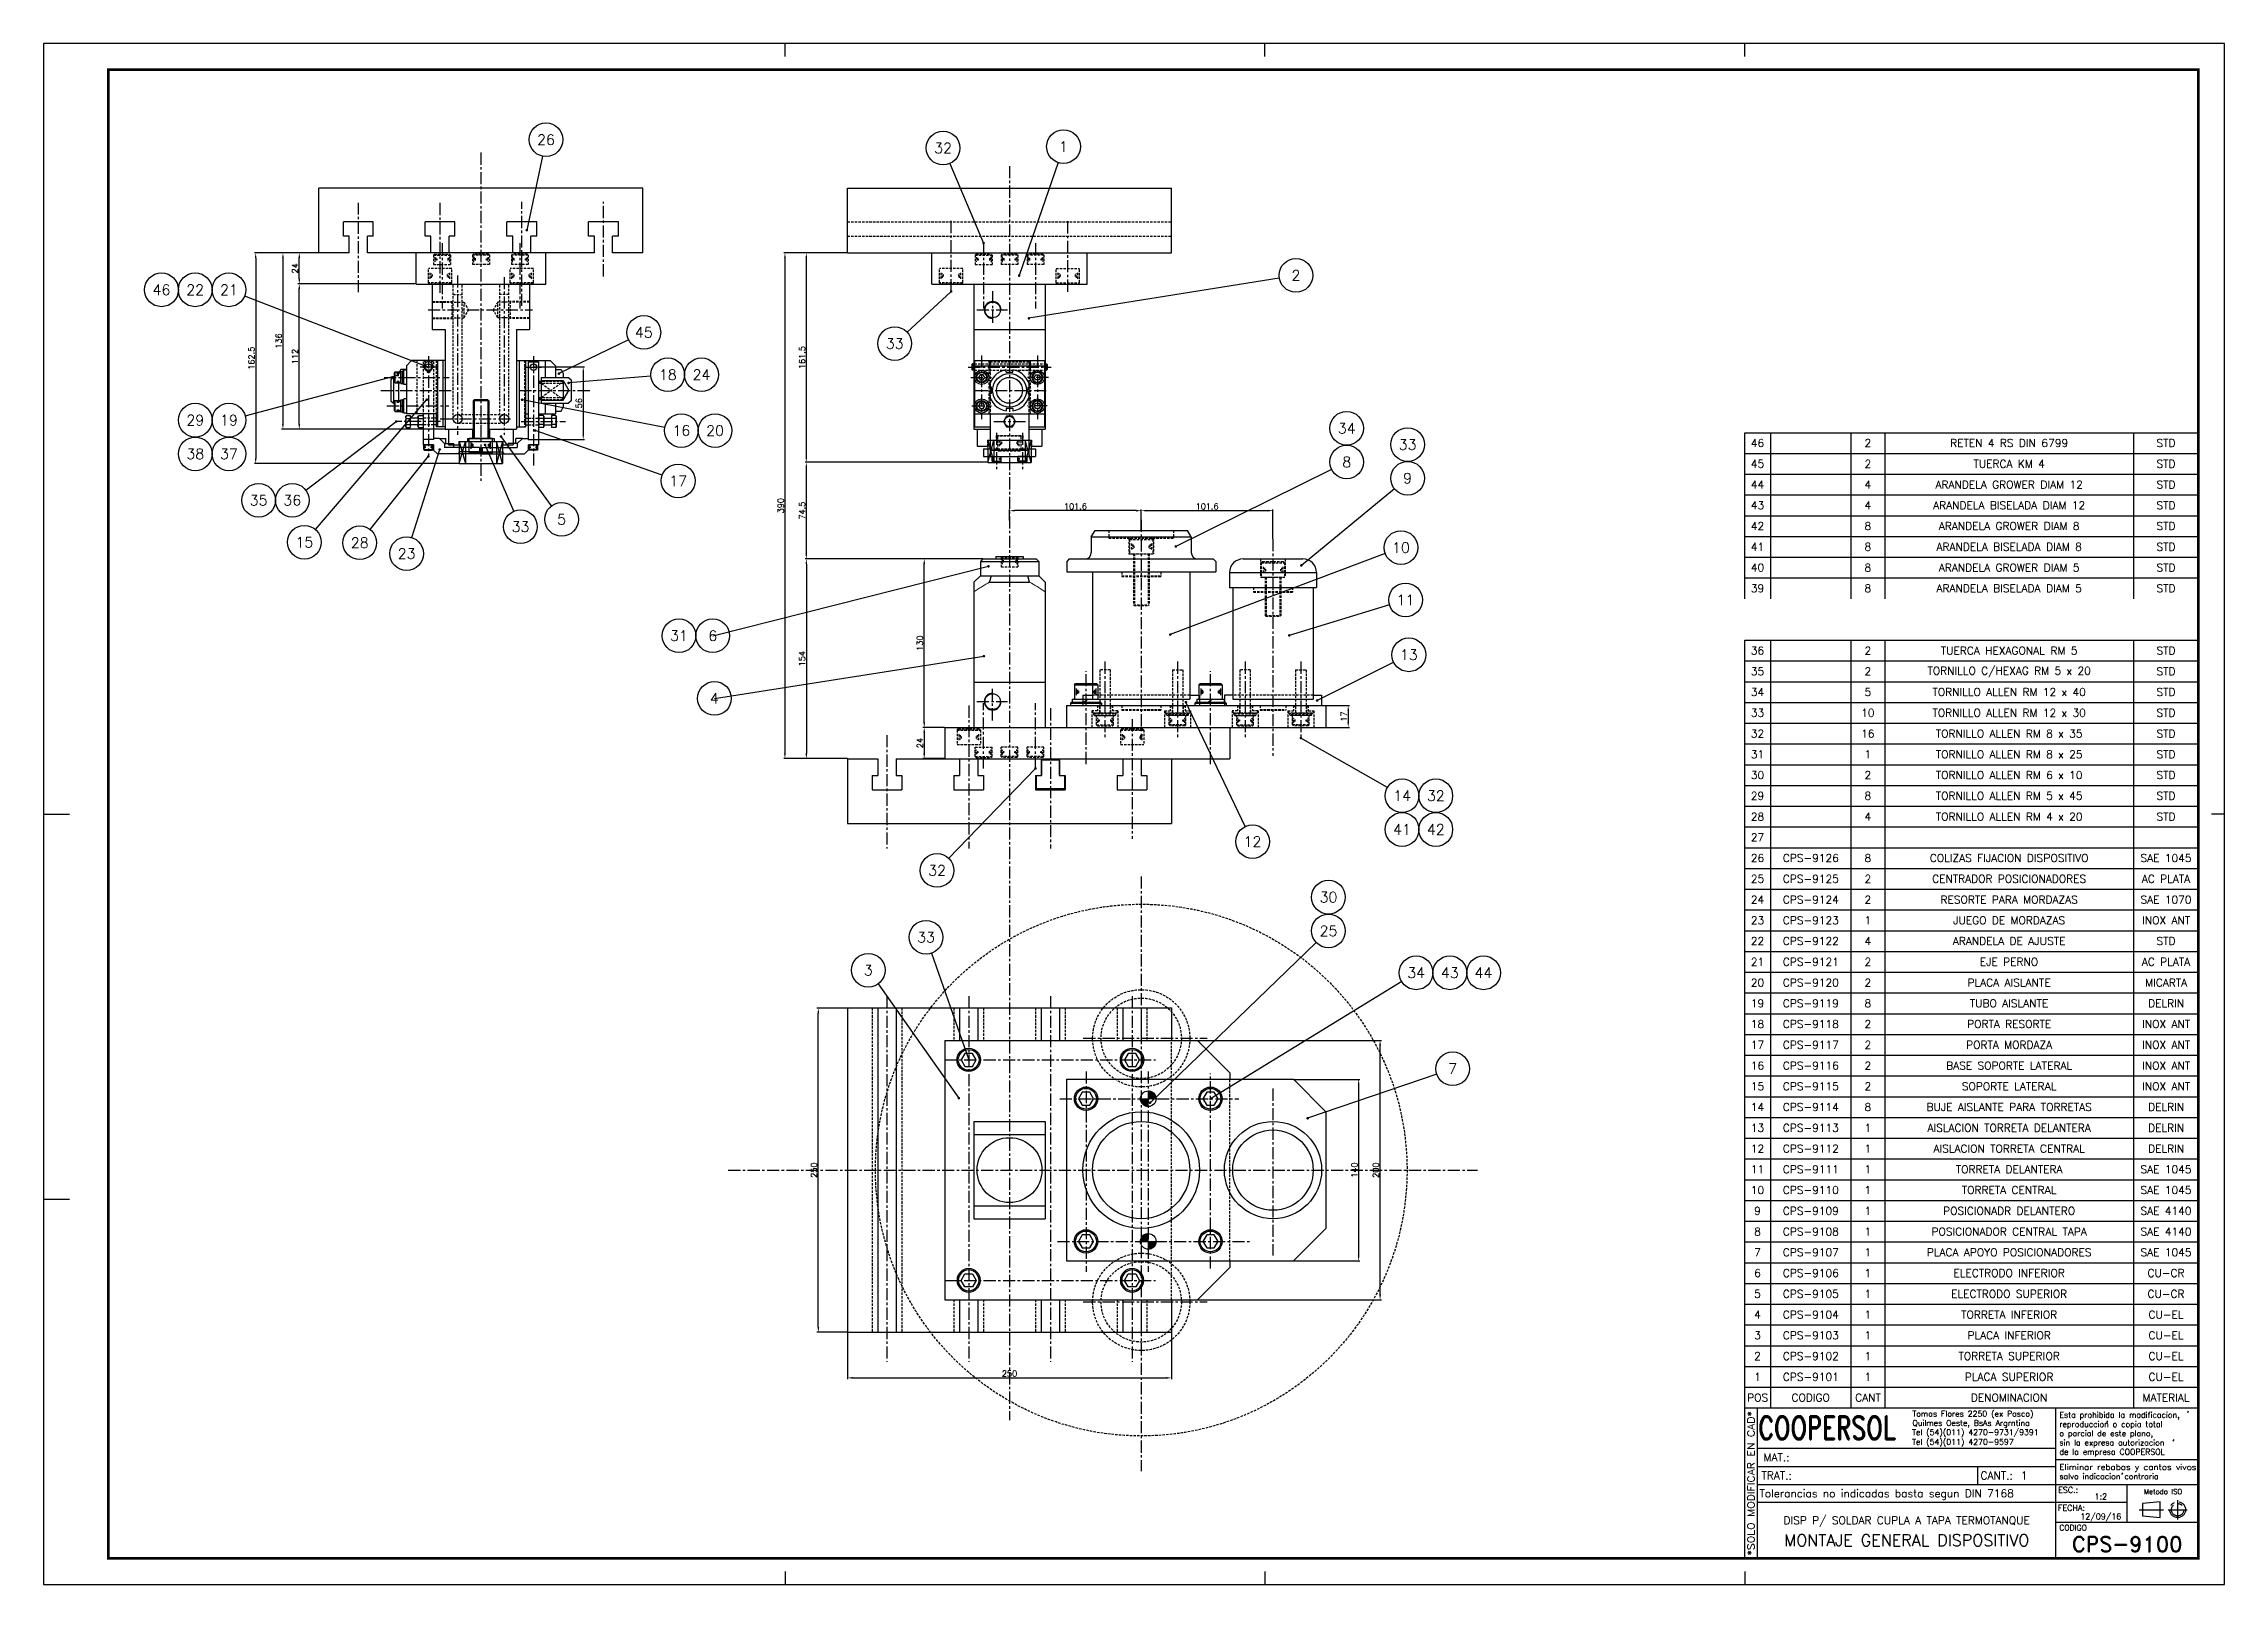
# Model space of a CAD drawing. Extents: x -13768 to 18086, y -10615 to 1188.
# Drawn here: x 2102 to 3784, y -1485 to -297 of the extents above; entities that cross this region are included whole.
import ezdxf
from ezdxf.enums import TextEntityAlignment as Align

# ---------------------------------------------------------------- set-up
doc = ezdxf.new("R2010")
doc.units = 0
doc.header["$LTSCALE"] = 7.5
doc.header["$MEASUREMENT"] = 0
doc.linetypes.add('CENTER', pattern=[2, 1.25, -0.25, 0.25, -0.25])
doc.linetypes.add('HIDDEN', pattern=[0.375, 0.25, -0.125])
doc.layers.get('0').update_dxf_attribs({"linetype": 'CONTINUOUS'})
doc.layers.get('DEFPOINTS').update_dxf_attribs({"linetype": 'CONTINUOUS'})
for name, color, linetype in [('0-POS', 3, 'CONTINUOUS'), ('1', 1, 'CENTER'), ('CL', 1, 'CENTER'), ('CO', 3, 'CONTINUOUS'), ('CUPLA A SOLDAR', 5, 'CONTINUOUS'), ('FI', 1, 'CONTINUOUS'), ('OC', 1, 'HIDDEN'), ('POS', 3, 'CONTINUOUS')]:
    doc.layers.add(name, color=color, linetype=linetype)
doc.styles.add('ROMAND', font='ROMAND')
doc.styles.add('ROMANS', font='ROMANS.SHX')
doc.dimstyles.new('2', dxfattribs={"dimscale": 2, "dimtxt": 2.3, "dimasz": 2, "dimexe": 0.5, "dimexo": 0.0625, "dimgap": 0.5, "dimtad": 1, "dimdec": 4, "dimdsep": 46, "dimtxsty": 'ROMANS', "dimcen": -2, "dimclrt": 7, "dimadec": 0, "dimazin": 0, "dimtfac": 0.869565, "dimtdec": 4, "dimtmove": 0, "dimatfit": 3, "dimfxl": 1, "dimtolj": 1, "dimarcsym": 0})

msp = doc.modelspace()

# ---------------------------------------------------------------- blocks, each defined once
blk = doc.blocks.new('12912L')
for p, q in [((-9, 11), (-8, 12)), ((-9, 11), (-9, 0)), ((-9, 0), (9, 0)), ((-8, 12), (8, 12)), ((9, 11), (8, 12)), ((9, 11), (9, 0))]:
    blk.add_line(p, q)
at = {"color": 1}
for p, q in [((-9, 11), (9, 11)), ((-7.5, 8), (-7.5, 3)), ((-6.5, 7.2), (-6.5, 3.9)), ((-5.8, 6.2), (-5.8, 4.6)), ((5.9, 6.2), (5.9, 4.6)), ((6.6, 7.2), (6.6, 3.9)), ((7.6, 8), (7.6, 3))]:
    blk.add_line(p, q, dxfattribs=at)
blk = doc.blocks.new('08912L')
for p, q in [((-6.5, 7.2), (-5.7, 8)), ((-6.5, 7.2), (-6.5, 0)), ((-6.5, 0), (6.5, 0)), ((-5.7, 8), (5.7, 8)), ((5.7, 8), (6.5, 7.2)), ((6.5, 7.2), (6.5, 0))]:
    blk.add_line(p, q)
at = {"color": 1}
for p, q in [((-6.5, 7.2), (6.5, 7.2)), ((-5.6, 5.8), (-5.6, 2)), ((-4.8, 5.1), (-4.8, 2.9)), ((-4.1, 4.4), (-4.1, 3.4)), ((4.5, 4.8), (4.5, 3.1)), ((5.3, 5.5), (5.3, 2.5)), ((5.8, 6.1), (5.8, 1.8))]:
    blk.add_line(p, q, dxfattribs=at)
blk = doc.blocks.new('08125')
for p, q in [((-8.5, 1.1), (-8, 1.6)), ((-8.5, 1.1), (-8.5, 0)), ((-8.5, 0), (8.5, 0)), ((-8, 1.6), (8, 1.6)), ((8, 1.6), (8.5, 1.1)), ((8.5, 1.1), (8.5, 0))]:
    blk.add_line(p, q)
at = {"color": 1}
blk.add_line((-8.5, 1.1), (8.5, 1.1), dxfattribs=at)
blk = doc.blocks.new('12912S')
blk.add_lwpolyline([(-2.9, 5), (-5.8, 0), (-2.9, -5), (2.9, -5), (5.8, 0), (2.9, 5)], close=True)
blk.add_circle((0, 0), 9)
at = {"color": 1}
blk.add_circle((0, 0), 8, dxfattribs=at)
blk = doc.blocks.new('12125')
for p, q in [((-12, 1.7), (-11.2, 2.5)), ((-12, 1.7), (-12, 0)), ((-12, 0), (12, 0)), ((-11.2, 2.5), (11.2, 2.5)), ((11.2, 2.5), (12, 1.7)), ((12, 1.7), (12, 0))]:
    blk.add_line(p, q)
at = {"color": 1}
blk.add_line((-12, 1.7), (12, 1.7), dxfattribs=at)
blk = doc.blocks.new('12127')
for p, q in [((-10.6, 2.5), (10.6, 2.5)), ((-10.6, 2.5), (-10.6, 0)), ((-10.6, 0), (10.6, 0)), ((1.6, 2.5), (-1.5, 0)), ((10.6, 2.5), (10.6, 0))]:
    blk.add_line(p, q)
blk = doc.blocks.new('*D453')
at = {"layer": 'CO', "color": 0, "lineweight": -2}
for p, q in [((2826.9, -694.3), (2780.7, -694.3)), ((2781.7, -820.3), (2781.7, -698.3)), ((2797.4, -824.3), (2780.7, -824.3))]:
    blk.add_line(p, q, dxfattribs=at)
at = {"layer": 'CO', "color": 0}
for points in [[(2781, -698.3), (2782.4, -698.3), (2781.7, -694.3)], [(2781, -820.3), (2782.4, -820.3), (2781.7, -824.3)]]:
    blk.add_solid(points, dxfattribs=at)
at = {"layer": 'DEFPOINTS', "color": 0}
for p in [(2781.7, -694.3), (2827, -694.3), (2797.5, -824.3)]:
    blk.add_point(p, dxfattribs=at)
at = {"layer": 'CO', "color": 7, "insert": (2778.4, -759.3), "char_height": 4.6, "attachment_point": 5, "rotation": 90, "style": 'ROMANS'}
blk.add_mtext('\\A1;130', dxfattribs=at)
blk = doc.blocks.new('05933S')
blk.add_lwpolyline([(2.3, -4), (4.6, 0), (2.3, 4), (-2.3, 4), (-4.6, 0), (-2.3, -4)], close=True)
at = {"color": 1}
blk.add_circle((0, 0), 4, dxfattribs=at)
blk = doc.blocks.new('04912L')
for p, q in [((-3.5, 3.7), (-3.2, 4)), ((-3.5, 3.7), (-3.5, 0)), ((-3.5, 0), (3.5, 0)), ((-3.2, 4), (3.2, 4)), ((3.5, 3.7), (3.2, 4)), ((3.5, 3.7), (3.5, 0))]:
    blk.add_line(p, q)
at = {"color": 1}
for p, q in [((-3.5, 3.7), (3.5, 3.7)), ((-2.7, 2.8), (-2.7, 0.9)), ((-2.2, 2.4), (-2.2, 1.2)), ((2.2, 2.4), (2.2, 1.2)), ((2.7, 2.8), (2.7, 0.9))]:
    blk.add_line(p, q, dxfattribs=at)
blk = doc.blocks.new('05912S')
blk.add_lwpolyline([(-1.2, 2), (-2.4, 0), (-1.2, -2), (1.2, -2), (2.4, 0), (1.2, 2)], close=True)
blk.add_circle((0, 0), 4.25)
at = {"color": 1}
blk.add_circle((0, 0), 3.75, dxfattribs=at)
blk = doc.blocks.new('05934L')
for p, q in [((-4, 4), (-4.6, 3.6)), ((-4.6, 3.6), (-4.6, 0.4)), ((-4, 0), (-4.6, 0.4)), ((-4, 4), (-2.3, 4)), ((-4, 0), (-2.3, 0)), ((-2.3, 4), (2.3, 4)), ((-2.3, 3.6), (-2.3, 0.4)), ((-2.3, 0), (2.3, 0)), ((2.3, 4), (4, 4)), ((2.3, 3.6), (2.3, 0.4)), ((2.3, 0), (4, 0)), ((4, 4), (4.6, 3.6)), ((4, 0), (4.6, 0.4)), ((4.6, 3.6), (4.6, 0.4))]:
    blk.add_line(p, q)
for centre, radius, start, end in [((-3.5, 2), 2.04, 55.6158, 124.3842), ((-3.5, 2), 2.04, 235.6158, 304.3842), ((0, -3.6), 7.64, 72.412, 107.588), ((0, 7.6), 7.64, 252.412, 287.588), ((3.5, 2), 2.04, 55.6158, 124.3842), ((3.5, 2), 2.04, 235.6158, 304.3842)]:
    blk.add_arc(centre, radius, start, end)
blk = doc.blocks.new('05933L')
for p, q in [((-4, 3.5), (-4.6, 3.1)), ((-4.6, 3.1), (-4.6, 0)), ((-4.6, 0), (4.6, 0)), ((-4, 3.5), (-2.3, 3.5)), ((-2.3, 3.5), (2.3, 3.5)), ((-2.3, 3.1), (-2.3, 0)), ((2.3, 3.5), (4, 3.5)), ((2.3, 3.1), (2.3, 0)), ((4, 3.5), (4.6, 3.1)), ((4.6, 3.1), (4.6, 0))]:
    blk.add_line(p, q)
for centre, radius, start, end in [((-3.5, 1.5), 2.04, 55.6158, 124.3842), ((0, -4.1), 7.64, 72.412, 107.588), ((3.5, 1.5), 2.04, 55.6158, 124.3842)]:
    blk.add_arc(centre, radius, start, end)
blk = doc.blocks.new('05125')
for p, q in [((-4.7, 1), (-5, 0.7)), ((-5, 0.7), (-5, 0)), ((-5, 0), (5, 0)), ((-4.7, 1), (4.7, 1)), ((4.7, 1), (5, 0.7)), ((5, 0.7), (5, 0))]:
    blk.add_line(p, q)
at = {"color": 1}
blk.add_line((-5, 0.7), (5, 0.7), dxfattribs=at)
blk = doc.blocks.new('05127')
for p, q in [((-4.6, 1.2), (4.6, 1.2)), ((-4.6, 1.2), (-4.6, 0)), ((-4.6, 0), (4.6, 0)), ((0.5, 1.2), (-0.5, 0)), ((4.6, 1.2), (4.6, 0))]:
    blk.add_line(p, q)
blk = doc.blocks.new('05912L')
for p, q in [((-4.2, 4.5), (-3.8, 5)), ((-4.2, 4.5), (-4.2, 0)), ((-4.2, 0), (4.2, 0)), ((-3.8, 5), (3.8, 5)), ((4.2, 4.5), (3.8, 5)), ((4.2, 4.5), (4.2, 0))]:
    blk.add_line(p, q)
at = {"color": 1}
for p, q in [((-4.2, 4.5), (4.2, 4.5)), ((-3.6, 3.5), (-3.6, 0.8)), ((-3, 3.1), (-3, 1.4)), ((3, 3.1), (3, 1.4)), ((3.6, 3.5), (3.6, 0.8))]:
    blk.add_line(p, q, dxfattribs=at)
blk = doc.blocks.new('*D437')
at = {"layer": 'CO', "color": 0, "lineweight": -2}
for p, q in [((2830.6, -619.8), (2689.8, -619.8)), ((2690.8, -690.3), (2690.8, -623.8)), ((2826.9, -694.3), (2689.8, -694.3))]:
    blk.add_line(p, q, dxfattribs=at)
at = {"layer": 'CO', "color": 0}
for points in [[(2690.1, -623.8), (2691.4, -623.8), (2690.8, -619.8)], [(2690.1, -690.3), (2691.4, -690.3), (2690.8, -694.3)]]:
    blk.add_solid(points, dxfattribs=at)
at = {"layer": 'DEFPOINTS', "color": 0}
for p in [(2690.8, -619.8), (2830.7, -619.8), (2827, -694.3)]:
    blk.add_point(p, dxfattribs=at)
at = {"layer": 'CO', "color": 7, "insert": (2687.5, -657.1), "char_height": 4.6, "attachment_point": 5, "rotation": 90, "style": 'ROMANS'}
blk.add_mtext('\\A1;74.5', dxfattribs=at)
blk = doc.blocks.new('*D438')
at = {"layer": 'CO', "color": 0, "lineweight": -2}
for p, q in [((3091.6, -807.3), (3109.7, -807.3)), ((3108.7, -811.3), (3108.7, -820.3)), ((3091.6, -824.3), (3109.7, -824.3))]:
    blk.add_line(p, q, dxfattribs=at)
at = {"layer": 'CO', "color": 0}
for points in [[(3108.1, -811.3), (3109.4, -811.3), (3108.7, -807.3)], [(3108.1, -820.3), (3109.4, -820.3), (3108.7, -824.3)]]:
    blk.add_solid(points, dxfattribs=at)
at = {"layer": 'DEFPOINTS', "color": 0}
for p in [(3091.5, -807.3), (3091.5, -824.3), (3108.7, -824.3)]:
    blk.add_point(p, dxfattribs=at)
at = {"layer": 'CO', "color": 7, "insert": (3105.4, -815.8), "char_height": 4.6, "attachment_point": 5, "rotation": 90, "style": 'ROMANS'}
blk.add_mtext('\\A1;17', dxfattribs=at)
blk = doc.blocks.new('*D439')
at = {"layer": 'CO', "color": 0, "lineweight": -2}
for p, q in [((2314.7, -458.3), (2265.1, -458.3)), ((2266.1, -462.3), (2266.1, -616.8)), ((2422.9, -620.8), (2265.1, -620.8))]:
    blk.add_line(p, q, dxfattribs=at)
at = {"layer": 'CO', "color": 0}
for points in [[(2265.4, -462.3), (2266.7, -462.3), (2266.1, -458.3)], [(2265.4, -616.8), (2266.7, -616.8), (2266.1, -620.8)]]:
    blk.add_solid(points, dxfattribs=at)
at = {"layer": 'DEFPOINTS', "color": 0}
for p in [(2314.8, -458.3), (2266.1, -620.8), (2423, -620.8)]:
    blk.add_point(p, dxfattribs=at)
at = {"layer": 'CO', "color": 7, "insert": (2262.8, -539.6), "char_height": 4.6, "attachment_point": 5, "rotation": 90, "style": 'ROMANS'}
blk.add_mtext('\\A1;162.5', dxfattribs=at)
blk = doc.blocks.new('*D440')
at = {"layer": 'CO', "color": 0, "lineweight": -2}
for p, q in [((2314.7, -458.3), (2286.1, -458.3)), ((2287.1, -462.3), (2287.1, -590.3)), ((2412.2, -594.3), (2286.1, -594.3))]:
    blk.add_line(p, q, dxfattribs=at)
at = {"layer": 'CO', "color": 0}
for points in [[(2286.4, -462.3), (2287.7, -462.3), (2287.1, -458.3)], [(2286.4, -590.3), (2287.7, -590.3), (2287.1, -594.3)]]:
    blk.add_solid(points, dxfattribs=at)
at = {"layer": 'DEFPOINTS', "color": 0}
for p in [(2314.8, -458.3), (2287.1, -594.3), (2412.3, -594.3)]:
    blk.add_point(p, dxfattribs=at)
at = {"layer": 'CO', "color": 7, "insert": (2283.8, -526.3), "char_height": 4.6, "attachment_point": 5, "rotation": 90, "style": 'ROMANS'}
blk.add_mtext('\\A1;136', dxfattribs=at)
blk = doc.blocks.new('*D441')
at = {"layer": 'CO', "color": 0, "lineweight": -2}
for p, q in [((2389.7, -482.3), (2298.7, -482.3)), ((2299.7, -590.3), (2299.7, -486.3)), ((2412, -594.3), (2298.7, -594.3))]:
    blk.add_line(p, q, dxfattribs=at)
at = {"layer": 'CO', "color": 0}
for points in [[(2299, -486.3), (2300.4, -486.3), (2299.7, -482.3)], [(2299, -590.3), (2300.4, -590.3), (2299.7, -594.3)]]:
    blk.add_solid(points, dxfattribs=at)
at = {"layer": 'DEFPOINTS', "color": 0}
for p in [(2299.7, -482.3), (2389.8, -482.3), (2412.2, -594.3)]:
    blk.add_point(p, dxfattribs=at)
at = {"layer": 'CO', "color": 7, "insert": (2296.4, -538.3), "char_height": 4.6, "attachment_point": 5, "rotation": 90, "style": 'ROMANS'}
blk.add_mtext('\\A1;112', dxfattribs=at)
blk = doc.blocks.new('*D442')
at = {"layer": 'CO', "color": 0, "lineweight": -2}
for p, q in [((2314.7, -458.3), (2298.7, -458.3)), ((2299.7, -478.3), (2299.7, -462.3)), ((2389.5, -482.3), (2298.7, -482.3))]:
    blk.add_line(p, q, dxfattribs=at)
at = {"layer": 'CO', "color": 0}
for points in [[(2299, -462.3), (2300.4, -462.3), (2299.7, -458.3)], [(2299, -478.3), (2300.4, -478.3), (2299.7, -482.3)]]:
    blk.add_solid(points, dxfattribs=at)
at = {"layer": 'DEFPOINTS', "color": 0}
for p in [(2299.7, -458.3), (2314.8, -458.3), (2389.7, -482.3)]:
    blk.add_point(p, dxfattribs=at)
at = {"layer": 'CO', "color": 7, "insert": (2296.4, -470.3), "char_height": 4.6, "attachment_point": 5, "rotation": 90, "style": 'ROMANS'}
blk.add_mtext('\\A1;24', dxfattribs=at)
blk = doc.blocks.new('*D443')
at = {"layer": 'CO', "color": 0, "lineweight": -2}
for p, q in [((2797.2, -824.3), (2780.7, -824.3)), ((2781.7, -828.3), (2781.7, -844.3)), ((2797.4, -848.3), (2780.7, -848.3))]:
    blk.add_line(p, q, dxfattribs=at)
at = {"layer": 'CO', "color": 0}
for points in [[(2781, -828.3), (2782.4, -828.3), (2781.7, -824.3)], [(2781, -844.3), (2782.4, -844.3), (2781.7, -848.3)]]:
    blk.add_solid(points, dxfattribs=at)
at = {"layer": 'DEFPOINTS', "color": 0}
for p in [(2797.4, -824.3), (2781.7, -848.3), (2797.5, -848.3)]:
    blk.add_point(p, dxfattribs=at)
at = {"layer": 'CO', "color": 7, "insert": (2778.4, -836.3), "char_height": 4.6, "attachment_point": 5, "rotation": 90, "style": 'ROMANS'}
blk.add_mtext('\\A1;24', dxfattribs=at)
blk = doc.blocks.new('*D444')
at = {"layer": 'CO', "color": 0, "lineweight": -2}
for p, q in [((2826.9, -694.3), (2689.8, -694.3)), ((2690.8, -698.3), (2690.8, -844.3)), ((2722.4, -848.3), (2689.8, -848.3))]:
    blk.add_line(p, q, dxfattribs=at)
at = {"layer": 'CO', "color": 0}
for points in [[(2690.1, -698.3), (2691.4, -698.3), (2690.8, -694.3)], [(2690.1, -844.3), (2691.4, -844.3), (2690.8, -848.3)]]:
    blk.add_solid(points, dxfattribs=at)
at = {"layer": 'DEFPOINTS', "color": 0}
for p in [(2827, -694.3), (2690.8, -848.3), (2722.5, -848.3)]:
    blk.add_point(p, dxfattribs=at)
at = {"layer": 'CO', "color": 7, "insert": (2687.5, -771.3), "char_height": 4.6, "attachment_point": 5, "rotation": 90, "style": 'ROMANS'}
blk.add_mtext('\\A1;154', dxfattribs=at)
blk = doc.blocks.new('*D445')
at = {"layer": 'CO', "color": 0, "lineweight": -2}
for p, q in [((2722.4, -458.3), (2689.8, -458.3)), ((2690.8, -615.8), (2690.8, -462.3)), ((2830.5, -619.8), (2689.8, -619.8))]:
    blk.add_line(p, q, dxfattribs=at)
at = {"layer": 'CO', "color": 0}
for points in [[(2690.1, -462.3), (2691.4, -462.3), (2690.8, -458.3)], [(2690.1, -615.8), (2691.4, -615.8), (2690.8, -619.8)]]:
    blk.add_solid(points, dxfattribs=at)
at = {"layer": 'DEFPOINTS', "color": 0}
for p in [(2690.8, -458.3), (2722.5, -458.3), (2830.6, -619.8)]:
    blk.add_point(p, dxfattribs=at)
at = {"layer": 'CO', "color": 7, "insert": (2687.5, -539.1), "char_height": 4.6, "attachment_point": 5, "rotation": 90, "style": 'ROMANS'}
blk.add_mtext('\\A1;161.5', dxfattribs=at)
blk = doc.blocks.new('*D446')
at = {"layer": 'CO', "color": 0, "lineweight": -2}
for p, q in [((2722.4, -458.3), (2673.3, -458.3)), ((2674.3, -462.3), (2674.3, -844.3)), ((2722.4, -848.3), (2673.3, -848.3))]:
    blk.add_line(p, q, dxfattribs=at)
at = {"layer": 'CO', "color": 0}
for points in [[(2673.6, -462.3), (2674.9, -462.3), (2674.3, -458.3)], [(2673.6, -844.3), (2674.9, -844.3), (2674.3, -848.3)]]:
    blk.add_solid(points, dxfattribs=at)
at = {"layer": 'DEFPOINTS', "color": 0}
for p in [(2722.5, -458.3), (2674.3, -848.3), (2722.5, -848.3)]:
    blk.add_point(p, dxfattribs=at)
at = {"layer": 'CO', "color": 7, "insert": (2671, -653.3), "char_height": 4.6, "attachment_point": 5, "rotation": 90, "style": 'ROMANS'}
blk.add_mtext('\\A1;390', dxfattribs=at)
blk = doc.blocks.new('*D447')
at = {"layer": 'CO', "color": 0, "lineweight": -2}
for p, q in [((2847.5, -664.7), (2847.5, -656.1)), ((2945.1, -657.1), (2851.5, -657.1)), ((2949.1, -672.2), (2949.1, -656.1))]:
    blk.add_line(p, q, dxfattribs=at)
at = {"layer": 'CO', "color": 0}
for points in [[(2851.5, -656.4), (2851.5, -657.8), (2847.5, -657.1)], [(2945.1, -656.4), (2945.1, -657.8), (2949.1, -657.1)]]:
    blk.add_solid(points, dxfattribs=at)
at = {"layer": 'DEFPOINTS', "color": 0}
for p in [(2847.5, -657.1), (2847.5, -664.9), (2949.1, -672.3)]:
    blk.add_point(p, dxfattribs=at)
at = {"layer": 'CO', "color": 7, "insert": (2898.3, -653.8), "char_height": 4.6, "attachment_point": 5, "style": 'ROMANS'}
blk.add_mtext('\\A1;101.6', dxfattribs=at)
blk = doc.blocks.new('*D448')
at = {"layer": 'CO', "color": 0, "lineweight": -2}
for p, q in [((2949.1, -672.1), (2949.1, -656.1)), ((2953.1, -657.1), (3046.7, -657.1)), ((3050.7, -678.8), (3050.7, -656.1))]:
    blk.add_line(p, q, dxfattribs=at)
at = {"layer": 'CO', "color": 0}
for points in [[(2953.1, -656.4), (2953.1, -657.8), (2949.1, -657.1)], [(3046.7, -656.4), (3046.7, -657.8), (3050.7, -657.1)]]:
    blk.add_solid(points, dxfattribs=at)
at = {"layer": 'DEFPOINTS', "color": 0}
for p in [(2949.1, -672.2), (3050.7, -657.1), (3050.7, -679)]:
    blk.add_point(p, dxfattribs=at)
at = {"layer": 'CO', "color": 7, "insert": (2999.9, -653.8), "char_height": 4.6, "attachment_point": 5, "style": 'ROMANS'}
blk.add_mtext('\\A1;101.6', dxfattribs=at)
blk = doc.blocks.new('*D449')
at = {"layer": 'CO', "color": 0, "lineweight": -2}
for p, q in [((3066.6, -1095.6), (3117.8, -1095.6)), ((3116.8, -1231.6), (3116.8, -1099.6)), ((3066.6, -1235.6), (3117.8, -1235.6))]:
    blk.add_line(p, q, dxfattribs=at)
at = {"layer": 'CO', "color": 0}
for points in [[(3116.1, -1099.6), (3117.4, -1099.6), (3116.8, -1095.6)], [(3116.1, -1231.6), (3117.4, -1231.6), (3116.8, -1235.6)]]:
    blk.add_solid(points, dxfattribs=at)
at = {"layer": 'DEFPOINTS', "color": 0}
for p in [(3066.5, -1095.6), (3116.8, -1095.6), (3066.5, -1235.6)]:
    blk.add_point(p, dxfattribs=at)
at = {"layer": 'CO', "color": 7, "insert": (3113.5, -1165.6), "char_height": 4.6, "attachment_point": 5, "rotation": 90, "style": 'ROMANS'}
blk.add_mtext('\\A1;140', dxfattribs=at)
blk = doc.blocks.new('*D450')
at = {"layer": 'CO', "color": 0, "lineweight": -2}
for p, q in [((2992.6, -1065.6), (3134.3, -1065.6)), ((3133.3, -1261.6), (3133.3, -1069.6)), ((2992.6, -1265.6), (3134.3, -1265.6))]:
    blk.add_line(p, q, dxfattribs=at)
at = {"layer": 'CO', "color": 0}
for points in [[(3132.6, -1069.6), (3134, -1069.6), (3133.3, -1065.6)], [(3132.6, -1261.6), (3134, -1261.6), (3133.3, -1265.6)]]:
    blk.add_solid(points, dxfattribs=at)
at = {"layer": 'DEFPOINTS', "color": 0}
for p in [(2992.5, -1065.6), (3133.3, -1065.6), (2992.5, -1265.6)]:
    blk.add_point(p, dxfattribs=at)
at = {"layer": 'CO', "color": 7, "insert": (3130, -1165.6), "char_height": 4.6, "attachment_point": 5, "rotation": 90, "style": 'ROMANS'}
blk.add_mtext('\\A1;200', dxfattribs=at)
blk = doc.blocks.new('*D451')
at = {"layer": 'CO', "color": 0, "lineweight": -2}
for p, q in [((2722.4, -1040.6), (2699, -1040.6)), ((2700, -1286.6), (2700, -1044.6)), ((2722.4, -1290.6), (2699, -1290.6))]:
    blk.add_line(p, q, dxfattribs=at)
at = {"layer": 'CO', "color": 0}
for points in [[(2699.4, -1044.6), (2700.7, -1044.6), (2700, -1040.6)], [(2699.4, -1286.6), (2700.7, -1286.6), (2700, -1290.6)]]:
    blk.add_solid(points, dxfattribs=at)
at = {"layer": 'DEFPOINTS', "color": 0}
for p in [(2700, -1040.6), (2722.5, -1040.6), (2722.5, -1290.6)]:
    blk.add_point(p, dxfattribs=at)
at = {"layer": 'CO', "color": 7, "insert": (2696.7, -1165.6), "char_height": 4.6, "attachment_point": 5, "rotation": 90, "style": 'ROMANS'}
blk.add_mtext('\\A1;250', dxfattribs=at)
blk = doc.blocks.new('*D452')
at = {"layer": 'CO', "color": 0, "lineweight": -2}
for p, q in [((2722.5, -1290.7), (2722.5, -1326.8)), ((2972.5, -1290.7), (2972.5, -1326.8)), ((2726.5, -1325.8), (2968.5, -1325.8))]:
    blk.add_line(p, q, dxfattribs=at)
at = {"layer": 'CO', "color": 0}
for points in [[(2726.5, -1325.1), (2726.5, -1326.4), (2722.5, -1325.8)], [(2968.5, -1325.1), (2968.5, -1326.4), (2972.5, -1325.8)]]:
    blk.add_solid(points, dxfattribs=at)
at = {"layer": 'DEFPOINTS', "color": 0}
for p in [(2722.5, -1290.6), (2972.5, -1290.6), (2972.5, -1325.8)]:
    blk.add_point(p, dxfattribs=at)
at = {"layer": 'CO', "color": 7, "insert": (2847.5, -1322.5), "char_height": 4.6, "attachment_point": 5, "style": 'ROMANS'}
blk.add_mtext('\\A1;250', dxfattribs=at)
blk = doc.blocks.new('A1G')
for p, q in [((286, 589), (286, 594)), ((471, 589), (471, 594)), ((656, 589), (656, 594)), ((286, 5), (286, 0)), ((471, 5), (471, 0)), ((656, 5), (656, 0))]:
    blk.add_line(p, q)
blk.add_lwpolyline([(0, 0), (841, 0), (841, 594), (0, 594)], close=True)
at = {"const_width": 1}
blk.add_lwpolyline([(25, 10), (831, 10), (831, 584), (25, 584)], close=True, dxfattribs=at)
for points in [[(0, 297), (10, 297)], [(841, 297), (836, 297)], [(0, 148.5), (10, 148.5)]]:
    blk.add_lwpolyline(points)
blk = doc.blocks.new('COOPERSOLROT-02')
for p, q in [((0, 58), (175, 58)), ((0, 0), (0, 58)), ((5, 0), (5, 58)), ((120, 0), (120, 58)), ((175, 0), (175, 58)), ((5, 42.5), (120, 42.5)), ((5, 35.5), (120, 35.5)), ((89.89, 28.5), (89.89, 35.5)), ((120, 38.19), (175, 38.19)), ((5, 28.5), (175, 28.5)), ((147.5, 14), (147.5, 28.5)), ((147.5, 21.5), (5, 21.5)), ((120, 14), (175, 14)), ((0, 0), (175, 0))]:
    blk.add_line(p, q)
at = {"color": 1, "linetype": 'CENTER'}
blk.add_line((166.98, 22.51), (166.98, 15.06), dxfattribs=at)
for points in [[(152.09, 18.79), (161.93, 18.79)], [(163.26, 18.79), (170.71, 18.79)]]:
    blk.add_lwpolyline(points, dxfattribs=at)
at = {"layer": '1'}
for points in [[(139.66, 52.43), (140.02, 53.02)], [(170.85, 56.26), (171.21, 56.85)], [(165.28, 45.22), (165.64, 45.81)], [(145.46, 32.42), (145.82, 33.01)]]:
    blk.add_lwpolyline(points, dxfattribs=at)
blk.add_lwpolyline([(160.25, 18.79), (160.25, 21.83), (153.47, 21.16), (153.47, 16.41), (160.25, 15.74)], close=True, dxfattribs=at)
for radius in [3.05, 2.37]:
    blk.add_circle((166.98, 18.79), radius, dxfattribs=at)
at = {"style": 'ROMANS', "width": 0.996387}
blk.add_text('*SOLO MODIFICAR EN CAD*', height=2.7, rotation=90, dxfattribs=at).set_placement((3.77, 1.09), (3.77, 56.81), align=Align.FIT)
at = {"style": 'ROMAND', "width": 0.75}
blk.add_text('COOPERSOL', height=9, dxfattribs=at).set_placement((5.26, 45.85))
at = {"style": 'ROMANS'}
for s, p in [('MAT.:', (7.32, 37.47)), ('Tolerancias no indicadas basta segun DIN 7168', (5.7, 23.56)), ('TRAT.:', (6.5, 30.47)), ('CANT.:', (90.89, 30.47))]:
    blk.add_text(s, height=3, dxfattribs=at).set_placement(p)
for tag, height, style, p in [('CONJUNTO', 2.3, 'ROMANS', (62.5, 17.5)), ('SUBCONJUNTO', 3, 'ROMANS', (62.5, 11.5)), ('COD-PLA', 6, 'ROMAND', (147.5, 5.5)), ('DENOMINACION', 4.5, 'ROMANS', (62.5, 4.75))]:
    blk.add_attdef(tag, text='', height=height, dxfattribs=dict(style=style)).set_placement(p, align=Align.MIDDLE)
at = {"layer": '1', "style": 'ROMANS'}
for s, height, p in [('Tomas Flores 2250 (ex Pasco)', 2.2, (64.69, 54.68)), ('Quilmes Oeste, BsAs Argrntina', 2.2, (64.69, 51.12)), ('Esta prohibida la modificacion,', 2.2, (121.36, 54.23)), ('reproduccion o copia total', 2.2, (121.36, 50.67)), ('Tel (54)(011) 4270-9731/9391', 2.2, (64.55, 47.56)), ('Tel (54)(011) 4270-9597', 2.2, (64.55, 43.83)), ('o parcial de este plano,', 2.2, (121.36, 47.11)), ('sin la expresa autorizacion ', 2.2, (121.36, 43.55)), ('de la empresa COOPERSOL', 2.2, (121.36, 39.99)), ('ESC.:', 2.25, (120.89, 25.29)), ('salvo indicacion contraria', 2.2, (121.36, 30.54)), ('FECHA:', 2.25, (120.81, 18.36)), ('CODIGO', 2.16, (121.33, 10.78))]:
    blk.add_text(s, height=height, dxfattribs=at).set_placement(p)
at = {"layer": '1', "style": 'ROMANS', "width": 0.96139}
blk.add_text('Eliminar rebabas y cantos vivos', height=2.2, dxfattribs=at).set_placement((121.34, 34.1), (174.21, 34.1), align=Align.FIT)
at = {"layer": '1', "style": 'ROMANS'}
blk.add_text('Metodo ISO', height=1.948, dxfattribs=at).set_placement((161.34, 25.77), align=Align.MIDDLE)
for tag, p in [('MAT', (22.51, 37.47)), ('TRAT', (22.51, 30.47)), ('CANT', (106.49, 30.47))]:
    blk.add_attdef(tag, p, '', height=3, dxfattribs=at)
for tag, p in [('FECHA', (137.33, 15.06)), ('ESC', (137.33, 22.73))]:
    blk.add_attdef(tag, text='', height=2.25, dxfattribs=at).set_placement(p, align=Align.CENTER)
blk = doc.blocks.new('POS')
at = {"layer": '0-POS'}
blk.add_circle((0, 0), 6.5, dxfattribs=at)
at = {"layer": '0-POS', "style": 'ROMANS', "flags": 4}
blk.add_attdef('P', text='', height=4, dxfattribs=at).set_placement((0, 0), align=Align.MIDDLE)
blk = doc.blocks.new('*D454')
at = {"layer": 'CO', "color": 0, "lineweight": -2}
for p, q in [((2480.4, -546.3), (2519.7, -546.3)), ((2518.7, -550.3), (2518.7, -598.3)), ((2480.4, -602.3), (2519.7, -602.3))]:
    blk.add_line(p, q, dxfattribs=at)
at = {"layer": 'CO', "color": 0}
for points in [[(2518.1, -550.3), (2519.4, -550.3), (2518.7, -546.3)], [(2518.1, -598.3), (2519.4, -598.3), (2518.7, -602.3)]]:
    blk.add_solid(points, dxfattribs=at)
at = {"layer": 'DEFPOINTS', "color": 0}
for p in [(2480.3, -546.3), (2480.3, -602.3), (2518.7, -602.3)]:
    blk.add_point(p, dxfattribs=at)
at = {"layer": 'CO', "color": 7, "insert": (2515.4, -574.3), "char_height": 4.6, "attachment_point": 5, "rotation": 90, "style": 'ROMANS'}
blk.add_mtext('\\A1;56', dxfattribs=at)
blk = doc.blocks.new('LISCONJ')
blk.add_line((0, 0), (0, 8))
at = {"layer": 'FI', "color": 7}
for p, q in [((0, 8), (175, 8)), ((10, 8), (10, 0)), ((41, 8), (41, 0)), ((54, 8), (54, 0)), ((150, 8), (150, 0))]:
    blk.add_line(p, q, dxfattribs=at)
at = {"style": 'ROMANS'}
for tag, p in [('POS', (5, 4)), ('CODIGO', (25.5, 4)), ('CANT', (47.5, 4)), ('DENOMINACION', (102, 4)), ('MATERIAL', (162.5, 4))]:
    blk.add_attdef(tag, text='', height=3, dxfattribs=at).set_placement(p, align=Align.MIDDLE)

# ---------------------------------------------------------------- dimensions: what is measured, and where the dimension line sits
at = {"layer": 'CO'}
for base, p1, p2, picture, middle in [((2266.05268, -620.84787), (2314.78481, -458.34787), (2423.03481, -620.84787), '*D439', (2262.75268, -539.59787)), ((2287.05909, -594.34787), (2314.78481, -458.34787), (2412.28481, -594.34787), '*D440', (2283.75909, -526.34787)), ((2299.68655, -458.34787), (2389.65981, -482.34787), (2314.78481, -458.34787), '*D442', (2296.38655, -470.34787)), ((2674.26747, -848.34787), (2722.49033, -458.34787), (2722.49033, -848.34787), '*D446', (2670.96747, -653.34787)), ((2690.78003, -458.34787), (2830.61533, -619.84787), (2722.49033, -458.34787), '*D445', (2687.48003, -539.09787)), ((2299.68655, -482.34787), (2412.15981, -594.34787), (2389.78481, -482.34787), '*D441', (2296.38655, -538.34787)), ((2518.72291, -602.34787), (2480.28481, -546.34787), (2480.28481, -602.34787), '*D454', (2515.42291, -574.34787)), ((2690.78003, -619.84787), (2826.99033, -694.34787), (2830.74033, -619.84787), '*D437', (2687.48003, -657.09787)), ((2690.78003, -848.34787), (2826.99033, -694.34787), (2722.49033, -848.34787), '*D444', (2687.48003, -771.34787)), ((2781.71412, -694.34787), (2797.49033, -824.34787), (2826.99033, -694.34787), '*D453', (2778.41412, -759.34787)), ((3108.7282, -824.34787), (3091.49033, -807.34787), (3091.49033, -824.34787), '*D438', (3105.4282, -815.84787)), ((2781.71412, -848.34787), (2797.36533, -824.34787), (2797.49033, -848.34787), '*D443', (2778.41412, -836.34787)), ((2700.01706, -1040.5697), (2722.49033, -1290.5697), (2722.49033, -1040.5697), '*D451', (2696.71706, -1165.5697)), ((3133.30594, -1065.5697), (2992.49033, -1265.5697), (2992.49033, -1065.5697), '*D450', (3130.00594, -1165.5697)), ((3116.763, -1095.5697), (3066.49033, -1235.5697), (3066.49033, -1095.5697), '*D449', (3113.463, -1165.5697))]:
    dim = msp.add_linear_dim(base=base, p1=p1, p2=p2, angle=90, dimstyle='2', dxfattribs=at)
    dim.commit()
    dim.dimension.update_dxf_attribs({"geometry": picture, "text_midpoint": middle})
for base, p1, p2, picture, middle in [((2847.49033, -657.10715), (2949.09033, -672.34787), (2847.49033, -664.86011), '*D447', (2898.29033, -653.80715)), ((3050.69033, -657.10715), (2949.09033, -672.22287), (3050.69033, -678.97094), '*D448', (2999.89033, -653.80715)), ((2972.49033, -1325.77944), (2722.49033, -1290.5697), (2972.49033, -1290.5697), '*D452', (2847.49033, -1322.47944))]:
    dim = msp.add_linear_dim(base=base, p1=p1, p2=p2, dimstyle='2', dxfattribs=at)
    dim.commit()
    dim.dimension.update_dxf_attribs({"geometry": picture, "text_midpoint": middle})

# ---------------------------------------------------------------- hatches: boundary and pattern name
at = {"layer": 'CO'}
h = msp.add_hatch(dxfattribs=at)
h.set_pattern_fill('ANSI31', color=256, style=0)
h.set_pattern_definition([(315, (21454.77475, 10746.11658), (-0.08838834765, -0.08838834765), [])])
h.paths.add_polyline_path([(2954.49033, -1116.5697, -0.287491941), (2949.09033, -1113.18504), (2949.09033, -1110.5697), (2954.49033, -1110.5697)])
h.paths.add_polyline_path([(2949.09033, -1113.18504, -0.1132370115), (2948.49033, -1110.5697), (2949.09033, -1110.5697)])
h.paths.add_polyline_path([(2960.49033, -1110.5697), (2954.49033, -1110.5697), (2954.49033, -1104.5697, -0.4142135624)])
h = msp.add_hatch(dxfattribs=at)
h.set_pattern_fill('ANSI31', color=256, style=0)
h.set_pattern_definition([(45, (21454.77475, -13077.25599), (-0.08838834765, 0.08838834765), [])])
h.paths.add_polyline_path([(2954.49033, -1214.5697, 0.287491941), (2949.09033, -1217.95437), (2949.09033, -1220.5697), (2954.49033, -1220.5697)])
h.paths.add_polyline_path([(2949.09033, -1217.95437, 0.1132370115), (2948.49033, -1220.5697), (2949.09033, -1220.5697)])
h.paths.add_polyline_path([(2960.49033, -1220.5697), (2954.49033, -1220.5697), (2954.49033, -1226.5697, 0.4142135624)])

# ---------------------------------------------------------------- linework, layer by layer
for p, q in [((2564.78481, -408.34787), (2314.78481, -408.34787)), ((2314.78481, -458.34787), (2314.78481, -408.34787)), ((2564.78481, -458.34787), (2564.78481, -408.34787)), ((2722.49033, -408.34787), (2972.49033, -408.34787)), ((2722.49033, -458.34787), (2722.49033, -408.34787)), ((2972.49033, -458.34787), (2972.49033, -408.34787)), ((2356.78481, -434.34787), (2333.78481, -434.34787)), ((2333.78481, -445.34787), (2333.78481, -434.34787)), ((2356.78481, -445.34787), (2356.78481, -434.34787)), ((2419.78481, -434.34787), (2396.78481, -434.34787)), ((2396.78481, -445.34787), (2396.78481, -434.34787)), ((2419.78481, -445.34787), (2419.78481, -434.34787)), ((2482.78481, -434.34787), (2459.78481, -434.34787)), ((2459.78481, -445.34787), (2459.78481, -434.34787)), ((2482.78481, -445.34787), (2482.78481, -434.34787)), ((2545.78481, -434.34787), (2522.78481, -434.34787)), ((2522.78481, -445.34787), (2522.78481, -434.34787)), ((2545.78481, -445.34787), (2545.78481, -434.34787)), ((2338.28481, -445.34787), (2333.78481, -445.34787)), ((2338.28481, -458.34787), (2338.28481, -445.34787)), ((2356.78481, -445.34787), (2352.28481, -445.34787)), ((2352.28481, -458.34787), (2352.28481, -445.34787)), ((2401.28481, -445.34787), (2396.78481, -445.34787)), ((2401.28481, -458.34787), (2401.28481, -445.34787)), ((2419.78481, -445.34787), (2415.28481, -445.34787)), ((2415.28481, -458.34787), (2415.28481, -445.34787)), ((2464.28481, -445.34787), (2459.78481, -445.34787)), ((2464.28481, -458.34787), (2464.28481, -445.34787)), ((2482.78481, -445.34787), (2478.28481, -445.34787)), ((2478.28481, -458.34787), (2478.28481, -445.34787)), ((2527.28481, -445.34787), (2522.78481, -445.34787)), ((2527.28481, -458.34787), (2527.28481, -445.34787)), ((2545.78481, -445.34787), (2541.28481, -445.34787)), ((2541.28481, -458.34787), (2541.28481, -445.34787)), ((2338.28481, -458.34787), (2314.78481, -458.34787)), ((2527.28481, -458.34787), (2352.28481, -458.34787)), ((2389.78481, -482.34787), (2389.78481, -458.34787)), ((2489.78481, -482.34787), (2489.78481, -458.34787)), ((2564.78481, -458.34787), (2541.28481, -458.34787)), ((2722.49033, -458.34787), (2972.49033, -458.34787)), ((2787.49033, -482.34787), (2787.49033, -458.34787)), ((2907.49033, -482.34787), (2907.49033, -458.34787)), ((2389.78481, -482.34787), (2489.78481, -482.34787)), ((2402.28481, -482.34787), (2402.28481, -517.34787)), ((2412.28481, -482.34787), (2467.28481, -482.34787)), ((2477.28481, -482.34787), (2477.28481, -517.34787)), ((2787.49033, -482.34787), (2907.49033, -482.34787)), ((2819.99033, -482.34787), (2819.99033, -594.34787)), ((2874.99033, -482.34787), (2874.99033, -594.34787)), ((2402.28481, -517.34787), (2412.28481, -517.34787)), ((2412.28481, -517.34787), (2412.28481, -594.34787)), ((2467.28481, -517.34787), (2467.28481, -594.34787)), ((2467.28481, -517.34787), (2477.28481, -517.34787)), ((2819.99033, -517.34787), (2874.99033, -517.34787)), ((2372.28481, -554.34787), (2370.28481, -556.34787)), ((2373.08481, -554.34787), (2372.28481, -554.34787)), ((2372.28481, -554.34787), (2372.28481, -574.34787)), ((2378.01686, -548.34787), (2377.00649, -550.09787)), ((2382.28481, -548.34787), (2378.01686, -548.34787)), ((2380.28481, -559.84787), (2380.28481, -548.84787)), ((2382.28481, -548.84787), (2380.28481, -548.84787)), ((2386.28481, -541.34787), (2382.28481, -545.34787)), ((2382.28481, -545.34787), (2382.28481, -582.34787)), ((2412.28481, -541.34787), (2386.28481, -541.34787)), ((2398.28481, -549.20198), (2398.28481, -550.23536)), ((2400.28481, -549.20198), (2400.28481, -550.23536)), ((2406.28481, -541.34787), (2406.28481, -592.34787)), ((2410.28481, -541.34787), (2410.28481, -592.34787)), ((2467.28481, -541.34787), (2493.28481, -541.34787)), ((2469.28481, -541.34787), (2469.28481, -592.34787)), ((2474.28481, -541.34787), (2474.28481, -592.34787)), ((2476.28481, -542.34787), (2476.28481, -602.34787)), ((2476.28481, -542.34787), (2484.28481, -542.34787)), ((2484.28481, -542.34787), (2484.28481, -606.34787)), ((2486.28481, -554.34787), (2486.28481, -574.34787)), ((2486.28481, -554.34787), (2507.28481, -554.34787)), ((2489.28481, -541.34787), (2489.28481, -554.34787)), ((2497.28481, -545.34787), (2493.28481, -541.34787)), ((2497.28481, -545.34787), (2497.28481, -554.34787)), ((2497.28481, -548.34787), (2501.55276, -548.34787)), ((2501.55276, -548.34787), (2503.28481, -551.34787)), ((2503.28481, -551.34787), (2503.28481, -554.34787)), ((2507.28481, -554.34787), (2509.28481, -556.34787)), ((2818.99033, -543.84787), (2818.49033, -544.34787)), ((2818.49033, -544.34787), (2818.49033, -548.34787)), ((2818.49033, -548.34787), (2818.99033, -548.84787)), ((2819.69033, -543.84787), (2818.99033, -543.84787)), ((2818.99033, -548.84787), (2818.99033, -543.84787)), ((2819.69033, -548.84787), (2818.99033, -548.84787)), ((2819.69033, -543.84787), (2819.69033, -548.84787)), ((2819.89033, -544.34787), (2819.69033, -544.34787)), ((2819.89033, -548.34787), (2819.69033, -548.34787)), ((2819.89033, -542.34787), (2819.89033, -550.34787)), ((2820.49033, -542.34787), (2819.89033, -542.34787)), ((2820.49033, -550.34787), (2819.89033, -550.34787)), ((2820.49033, -541.34787), (2874.49033, -541.34787)), ((2820.49033, -541.34787), (2820.49033, -592.34787)), ((2820.49033, -545.34787), (2874.49033, -545.34787)), ((2844.99033, -550.34787), (2844.99033, -548.54439)), ((2844.99033, -550.34787), (2849.99033, -550.34787)), ((2849.99033, -550.34787), (2849.99033, -548.54439)), ((2874.49033, -541.34787), (2874.49033, -592.34787)), ((2874.49033, -542.34787), (2875.09033, -542.34787)), ((2874.49033, -550.34787), (2875.09033, -550.34787)), ((2875.09033, -542.34787), (2875.09033, -550.34787)), ((2875.09033, -544.34787), (2875.29033, -544.34787)), ((2875.09033, -548.34787), (2875.29033, -548.34787)), ((2875.29033, -543.84787), (2875.29033, -548.84787)), ((2875.29033, -543.84787), (2875.99033, -543.84787)), ((2875.29033, -548.84787), (2875.99033, -548.84787)), ((2875.99033, -543.84787), (2876.49033, -544.34787)), ((2875.99033, -548.84787), (2875.99033, -543.84787)), ((2876.49033, -548.34787), (2875.99033, -548.84787)), ((2876.49033, -544.34787), (2876.49033, -548.34787)), ((2370.28481, -556.34787), (2370.28481, -572.34787)), ((2376.28481, -558.59787), (2376.28481, -572.09787)), ((2382.28481, -559.84787), (2380.28481, -559.84787)), ((2380.28481, -581.84787), (2380.28481, -570.84787)), ((2382.28481, -570.84787), (2380.28481, -570.84787)), ((2434.78481, -571.34787), (2433.78481, -572.34787)), ((2434.78481, -571.34787), (2444.78481, -571.34787)), ((2444.78481, -571.34787), (2445.78481, -572.34787)), ((2486.28481, -556.84787), (2503.28481, -556.84787)), ((2486.28481, -571.84787), (2503.28481, -571.84787)), ((2503.28481, -556.84787), (2503.28481, -571.84787)), ((2503.28481, -556.84787), (2507.61493, -564.34787)), ((2503.28481, -571.84787), (2507.61493, -564.34787)), ((2509.28481, -556.34787), (2509.28481, -572.34787)), ((2833.49033, -561.84787), (2831.68685, -561.84787)), ((2833.49033, -566.84787), (2831.68685, -566.84787)), ((2833.49033, -566.84787), (2833.49033, -561.84787)), ((2861.49033, -561.84787), (2863.29381, -561.84787)), ((2861.49033, -561.84787), (2861.49033, -566.84787)), ((2861.49033, -566.84787), (2863.29381, -566.84787)), ((2370.28481, -572.34787), (2372.28481, -574.34787)), ((2373.08481, -574.34787), (2372.28481, -574.34787)), ((2382.28481, -581.84787), (2380.28481, -581.84787)), ((2406.28481, -582.34787), (2382.28481, -582.34787)), ((2391.28481, -585.84787), (2385.28481, -585.84787)), ((2395.28481, -582.34787), (2395.28481, -606.34787)), ((2403.28481, -582.34787), (2403.28481, -602.34787)), ((2405.28481, -585.84787), (2403.28481, -585.84787)), ((2405.28481, -582.34787), (2405.28481, -592.34787)), ((2433.78481, -572.34787), (2433.78481, -601.34787)), ((2445.78481, -572.34787), (2445.78481, -601.34787)), ((2474.28481, -582.34787), (2476.28481, -582.34787)), ((2474.28481, -585.84787), (2476.28481, -585.84787)), ((2484.28481, -582.34787), (2497.28481, -582.34787)), ((2486.28481, -574.34787), (2507.28481, -574.34787)), ((2488.28481, -585.84787), (2494.28481, -585.84787)), ((2489.28481, -574.34787), (2489.28481, -582.34787)), ((2497.28481, -574.34787), (2497.28481, -582.34787)), ((2497.28481, -580.34787), (2501.55276, -580.34787)), ((2501.55276, -580.34787), (2503.28481, -577.34787)), ((2503.28481, -574.34787), (2503.28481, -577.34787)), ((2509.28481, -572.34787), (2507.28481, -574.34787)), ((2820.49033, -582.34787), (2874.49033, -582.34787)), ((2832.49033, -582.34787), (2832.49033, -615.34787)), ((2844.99033, -578.34787), (2844.99033, -580.15135)), ((2849.99033, -578.34787), (2844.99033, -578.34787)), ((2849.99033, -578.34787), (2849.99033, -580.15135)), ((2862.49033, -582.34787), (2862.49033, -615.34787)), ((2391.28481, -590.84787), (2385.28481, -590.84787)), ((2403.28481, -602.34787), (2395.28481, -602.34787)), ((2405.28481, -590.84787), (2403.28481, -590.84787)), ((2407.78481, -601.34787), (2403.28481, -601.34787)), ((2412.28481, -592.34787), (2405.28481, -592.34787)), ((2407.78481, -601.34787), (2411.78481, -605.34787)), ((2407.78481, -601.34787), (2412.78481, -601.34787)), ((2411.78481, -605.34787), (2411.78481, -608.34787)), ((2411.78481, -605.34787), (2418.78481, -605.34787)), ((2412.28481, -594.34787), (2433.78481, -594.34787)), ((2412.78481, -605.34787), (2412.78481, -601.34787)), ((2414.78481, -594.34787), (2414.78481, -606.34787)), ((2418.78481, -608.34787), (2418.78481, -605.34787)), ((2422.78481, -603.84787), (2422.78481, -606.34787)), ((2422.78481, -603.84787), (2429.53481, -603.84787)), ((2429.53481, -601.34787), (2429.53481, -603.84787)), ((2429.53481, -601.34787), (2450.03481, -601.34787)), ((2433.28481, -594.34787), (2433.28481, -601.34787)), ((2445.78481, -594.34787), (2467.28481, -594.34787)), ((2446.28481, -594.34787), (2446.28481, -601.34787)), ((2450.03481, -601.34787), (2450.03481, -603.84787)), ((2450.03481, -603.84787), (2456.78481, -603.84787)), ((2456.78481, -603.84787), (2456.78481, -606.34787)), ((2460.78481, -608.34787), (2460.78481, -605.34787)), ((2467.78481, -605.34787), (2460.78481, -605.34787)), ((2464.78481, -594.34787), (2464.78481, -606.34787)), ((2466.78481, -605.34787), (2466.78481, -601.34787)), ((2471.78481, -601.34787), (2466.78481, -601.34787)), ((2467.28481, -592.34787), (2474.28481, -592.34787)), ((2471.78481, -601.34787), (2467.78481, -605.34787)), ((2467.78481, -605.34787), (2467.78481, -608.34787)), ((2471.78481, -601.34787), (2476.28481, -601.34787)), ((2474.28481, -590.84787), (2476.28481, -590.84787)), ((2476.28481, -602.34787), (2484.28481, -602.34787)), ((2488.28481, -590.84787), (2494.28481, -590.84787)), ((2819.99033, -594.34787), (2832.49033, -594.34787)), ((2820.49033, -592.34787), (2832.49033, -592.34787)), ((2822.49033, -594.34787), (2822.49033, -607.34787)), ((2862.49033, -592.34787), (2874.49033, -592.34787)), ((2862.49033, -594.34787), (2874.99033, -594.34787)), ((2872.49033, -594.34787), (2872.49033, -607.34787)), ((2403.28481, -606.34787), (2395.28481, -606.34787)), ((2403.28481, -606.34787), (2403.28481, -610.34787)), ((2403.28481, -610.34787), (2406.28481, -613.34787)), ((2438.78481, -613.34787), (2406.28481, -613.34787)), ((2438.78481, -608.34787), (2411.78481, -608.34787)), ((2414.78481, -606.34787), (2422.78481, -606.34787)), ((2423.03481, -611.84787), (2422.16878, -613.34787)), ((2423.03481, -608.34787), (2423.03481, -611.84787)), ((2438.78481, -611.84787), (2423.03481, -611.84787)), ((2438.78481, -608.34787), (2438.78481, -613.34787)), ((2440.78481, -608.34787), (2440.78481, -613.34787)), ((2440.78481, -608.34787), (2467.78481, -608.34787)), ((2440.78481, -611.84787), (2456.53481, -611.84787)), ((2440.78481, -613.34787), (2473.28481, -613.34787)), ((2456.53481, -608.34787), (2456.53481, -611.84787)), ((2456.53481, -611.84787), (2457.40083, -613.34787)), ((2456.78481, -606.34787), (2464.78481, -606.34787)), ((2476.28481, -610.34787), (2473.28481, -613.34787)), ((2476.28481, -606.34787), (2476.28481, -610.34787)), ((2476.28481, -606.34787), (2484.28481, -606.34787)), ((2822.49033, -607.34787), (2830.49033, -607.34787)), ((2827.49033, -609.34787), (2827.49033, -615.34787)), ((2827.49033, -609.34787), (2832.49033, -609.34787)), ((2827.49033, -615.34787), (2867.49033, -615.34787)), ((2832.49033, -610.34787), (2862.49033, -610.34787)), ((2862.49033, -609.34787), (2867.49033, -609.34787)), ((2864.49033, -607.34787), (2872.49033, -607.34787)), ((2867.49033, -609.34787), (2867.49033, -615.34787)), ((2910.59033, -677.34787), (2913.47708, -672.34787)), ((2913.47708, -672.34787), (2984.70358, -672.34787)), ((2987.59033, -677.34787), (2984.70358, -672.34787)), ((2910.59033, -677.34787), (2910.59033, -689.34787)), ((2910.59033, -677.34787), (2987.59033, -677.34787)), ((2987.59033, -677.34787), (2987.59033, -689.34787)), ((2826.99033, -694.34787), (2824.99033, -696.34787)), ((2824.99033, -696.34787), (2869.99033, -696.34787)), ((2824.99033, -696.34787), (2824.99033, -707.34787)), ((2826.99033, -694.34787), (2867.99033, -694.34787)), ((2836.99033, -692.34787), (2857.99033, -692.34787)), ((2836.99033, -692.34787), (2836.99033, -694.34787)), ((2857.99033, -692.34787), (2857.99033, -694.34787)), ((2867.99033, -694.34787), (2869.99033, -696.34787)), ((2869.99033, -696.34787), (2869.99033, -707.34787)), ((2893.59033, -694.34787), (2891.59033, -696.34787)), ((2891.59033, -696.34787), (2891.59033, -704.34787)), ((2891.59033, -704.34787), (3006.59033, -704.34787)), ((2893.59033, -694.34787), (3004.59033, -694.34787)), ((2911.59033, -704.34787), (2911.59033, -802.34787)), ((2986.59033, -704.34787), (2986.59033, -802.34787)), ((3004.59033, -694.34787), (3006.59033, -696.34787)), ((3006.59033, -696.34787), (3006.59033, -704.34787)), ((3017.19033, -704.84787), (3084.19033, -704.84787)), ((3017.19033, -704.84787), (3017.19033, -716.34787)), ((3027.69033, -694.34787), (3073.69033, -694.34787)), ((3084.19033, -704.84787), (3084.19033, -716.34787)), ((2824.99033, -707.34787), (2819.99033, -712.34787)), ((2819.99033, -712.34787), (2819.99033, -824.34787)), ((2824.99033, -707.34787), (2869.99033, -707.34787)), ((2832.12778, -712.34787), (2833.49033, -707.34787)), ((2832.12778, -712.34787), (2862.85287, -712.34787)), ((2862.85287, -712.34787), (2861.49033, -707.34787)), ((2869.99033, -707.34787), (2874.99033, -712.34787)), ((2874.99033, -712.34787), (2874.99033, -824.34787)), ((3017.19033, -716.34787), (3084.19033, -716.34787)), ((3019.69033, -716.34787), (3019.69033, -802.34787)), ((3081.69033, -716.34787), (3081.69033, -802.34787)), ((2819.99033, -789.34787), (2874.99033, -789.34787)), ((2891.49033, -807.34787), (3091.49033, -807.34787)), ((2891.49033, -807.34787), (2891.49033, -824.34787)), ((2904.09033, -799.34787), (2911.59033, -799.34787)), ((2904.09033, -799.34787), (2904.09033, -807.34787)), ((2911.59033, -802.34787), (2986.59033, -802.34787)), ((2986.59033, -799.34787), (2994.09033, -799.34787)), ((2994.09033, -799.34787), (2994.09033, -807.34787)), ((3019.69033, -799.34787), (3013.19033, -799.34787)), ((3013.19033, -799.34787), (3013.19033, -807.34787)), ((3019.69033, -802.34787), (3081.69033, -802.34787)), ((3081.69033, -799.34787), (3088.19033, -799.34787)), ((3088.19033, -799.34787), (3088.19033, -807.34787)), ((3091.49033, -807.34787), (3091.49033, -824.34787)), ((2797.49033, -824.34787), (3091.49033, -824.34787)), ((2797.49033, -824.34787), (2797.49033, -848.34787)), ((3017.49033, -824.34787), (3017.49033, -848.34787)), ((2722.49033, -848.34787), (2745.99033, -848.34787)), ((2722.49033, -848.34787), (2722.49033, -898.34787)), ((2745.99033, -848.34787), (2745.99033, -861.34787)), ((2759.99033, -848.34787), (3017.49033, -848.34787)), ((2759.99033, -848.34787), (2759.99033, -861.34787)), ((2808.99033, -848.34787), (2808.99033, -861.34787)), ((2822.99033, -848.34787), (2822.99033, -861.34787)), ((2871.99033, -848.34787), (2871.99033, -861.34787)), ((2872.24033, -849.34787), (2885.74033, -849.34787)), ((2872.24033, -849.34787), (2872.24033, -861.34787)), ((2885.74033, -849.34787), (2885.74033, -861.34787)), ((2885.99033, -848.34787), (2885.99033, -861.34787)), ((2934.99033, -848.34787), (2934.99033, -861.34787)), ((2948.99033, -848.34787), (2948.99033, -861.34787)), ((2972.49033, -848.34787), (2972.49033, -898.34787)), ((2741.49033, -861.34787), (2745.99033, -861.34787)), ((2741.49033, -861.34787), (2741.49033, -872.34787)), ((2741.49033, -872.34787), (2764.49033, -872.34787)), ((2759.99033, -861.34787), (2764.49033, -861.34787)), ((2764.49033, -861.34787), (2764.49033, -872.34787)), ((2804.49033, -861.34787), (2808.99033, -861.34787)), ((2804.49033, -861.34787), (2804.49033, -872.34787)), ((2804.49033, -872.34787), (2827.49033, -872.34787)), ((2822.99033, -861.34787), (2827.49033, -861.34787)), ((2827.49033, -861.34787), (2827.49033, -872.34787)), ((2867.49033, -861.34787), (2872.24033, -861.34787)), ((2867.49033, -861.34787), (2867.49033, -872.34787)), ((2867.49033, -872.34787), (2890.49033, -872.34787)), ((2867.99033, -861.34787), (2867.99033, -871.34787)), ((2867.99033, -871.34787), (2889.99033, -871.34787)), ((2885.74033, -861.34787), (2890.49033, -861.34787)), ((2889.99033, -861.34787), (2889.99033, -871.34787)), ((2890.49033, -861.34787), (2890.49033, -872.34787)), ((2930.49033, -861.34787), (2934.99033, -861.34787)), ((2930.49033, -861.34787), (2930.49033, -872.34787)), ((2930.49033, -872.34787), (2953.49033, -872.34787)), ((2948.99033, -861.34787), (2953.49033, -861.34787)), ((2953.49033, -861.34787), (2953.49033, -872.34787)), ((2722.49033, -898.34787), (2972.49033, -898.34787)), ((2722.49033, -1040.5697), (2972.49033, -1040.5697)), ((2722.49033, -1040.5697), (2722.49033, -1290.5697)), ((2745.99033, -1040.5697), (2745.99033, -1290.5697)), ((2759.99033, -1040.5697), (2759.99033, -1290.5697)), ((2808.99033, -1040.5697), (2808.99033, -1065.5697)), ((2822.99033, -1040.5697), (2822.99033, -1065.5697)), ((2871.99033, -1040.5697), (2871.99033, -1065.5697)), ((2885.99033, -1040.5697), (2885.99033, -1065.5697)), ((2934.99033, -1040.5697), (2934.99033, -1065.5697)), ((2948.99033, -1040.5697), (2948.99033, -1065.5697)), ((2972.49033, -1040.5697), (2972.49033, -1065.5697)), ((2797.49033, -1065.5697), (2992.49033, -1065.5697)), ((2797.49033, -1065.5697), (2797.49033, -1265.5697)), ((2992.49033, -1065.5697), (3017.49033, -1090.5697)), ((3017.49033, -1090.5697), (3017.49033, -1095.5697)), ((2891.49033, -1095.5697), (3066.49033, -1095.5697)), ((2891.49033, -1095.5697), (2891.49033, -1235.5697)), ((3066.49033, -1095.5697), (3091.49033, -1120.5697)), ((3091.49033, -1120.5697), (3091.49033, -1210.5697)), ((2819.99033, -1128.0697), (2819.99033, -1203.0697)), ((2819.99033, -1128.0697), (2874.99033, -1128.0697)), ((2819.99033, -1138.0697), (2874.99033, -1138.0697)), ((2874.99033, -1128.0697), (2874.99033, -1203.0697)), ((2819.99033, -1193.0697), (2874.99033, -1193.0697)), ((2819.99033, -1203.0697), (2874.99033, -1203.0697)), ((3091.49033, -1210.5697), (3066.49033, -1235.5697)), ((2891.49033, -1235.5697), (3066.49033, -1235.5697)), ((2992.49033, -1265.5697), (3017.49033, -1240.5697)), ((3017.49033, -1235.5697), (3017.49033, -1240.5697)), ((2797.49033, -1265.5697), (2992.49033, -1265.5697)), ((2808.99033, -1265.5697), (2808.99033, -1290.5697)), ((2822.99033, -1265.5697), (2822.99033, -1290.5697)), ((2871.99033, -1265.5697), (2871.99033, -1290.5697)), ((2885.99033, -1265.5697), (2885.99033, -1290.5697)), ((2934.99033, -1265.5697), (2934.99033, -1290.5697)), ((2948.99033, -1265.5697), (2948.99033, -1290.5697)), ((2972.49033, -1265.5697), (2972.49033, -1290.5697)), ((2722.49033, -1290.5697), (2972.49033, -1290.5697))]:
    msp.add_line(p, q)
for centre, radius in [((2834.49033, -502.34787), 6), ((2399.28481, -546.34787), 2.5), ((2480.28481, -546.34787), 2.5), ((2825.99033, -554.34787), 5.5), ((2847.49033, -564.34787), 13), ((2847.49033, -564.34787), 10), ((2868.99033, -554.34787), 5.5), ((2825.99033, -576.34787), 5.5), ((2868.99033, -576.34787), 5.5), ((2421.78481, -586.34787), 3.5), ((2457.78481, -586.34787), 3.5), ((2834.49033, -804.34787), 6), ((2954.49033, -1110.5697), 6), ((2949.09033, -1165.5697), 45), ((2847.49033, -1165.5697), 25), ((2949.09033, -1165.5697), 37.5), ((3050.69033, -1165.5697), 37.5), ((3050.69033, -1165.5697), 31), ((2954.49033, -1220.5697), 6)]:
    msp.add_circle(centre, radius)
for centre, radius, start, end in [((2399.28481, -545.84787), 3.5, 286.6015496, 253.3984504), ((2399.28481, -545.84787), 4.5, 257.16041159, 282.83958841), ((2847.49033, -564.34787), 16, 98.98929935, 171.01070065), ((2847.49033, -564.34787), 16, 8.98929935, 81.01070065), ((2847.49033, -564.34787), 16, 188.98929935, 261.01070065), ((2847.49033, -564.34787), 16, 278.98929935, 351.01070065), ((2905.59033, -689.34787), 5, 270, 0), ((2992.59033, -689.34787), 5, 180, 270), ((3027.69033, -704.84787), 10.5, 90, 180), ((3073.69033, -704.84787), 10.5, 0, 90)]:
    msp.add_arc(centre, radius, start, end)
at = {"color": 7, "linetype": 'Continuous', "lineweight": 15}
for points, knots in [([(2819.99033, -719.73875), (2821.01975, -719.01084), (2822.05963, -718.29583), (2824.16596, -716.89861), (2825.23131, -716.21717), (2828.20435, -714.40292), (2830.13743, -713.31802), (2832.12778, -712.34787)], [0, 0, 0, 0, 0.0625, 0.0625, 0.125, 0.125, 0.23515718721, 0.23515718721, 0.23515718721, 0.23515718721]), ([(2862.85287, -712.34787), (2864.86976, -713.33092), (2866.81849, -714.42689), (2870.86031, -716.89715), (2872.94198, -718.29034), (2874.99033, -719.73875)], [0.76335868197, 0.76335868197, 0.76335868197, 0.76335868197, 0.875, 0.875, 1, 1, 1, 1])]:
    msp.add_open_spline(points, degree=3, knots=knots, dxfattribs=at)
at = {"layer": 'CL'}
for p, q in [((2439.78481, -381.00242), (2439.78481, -634.85494)), ((2847.49033, -391.40763), (2847.49033, -1358.45095)), ((2345.28481, -488.72617), (2345.28481, -419.78534)), ((2408.28481, -489.17879), (2408.28481, -419.10532)), ((2471.28481, -499.271), (2471.28481, -419.10532)), ((2534.28481, -476.4885), (2534.28481, -419.10532)), ((2802.49033, -488.03133), (2802.49033, -432.13949)), ((2892.49033, -488.31773), (2892.49033, -432.13949)), ((2409.78481, -450.82), (2409.78481, -501.11319)), ((2469.78481, -450.82), (2469.78481, -501.11319)), ((2827.49033, -450.82), (2827.49033, -501.11319)), ((2867.49033, -450.82), (2867.49033, -501.11319)), ((2421.78481, -475.79214), (2421.78481, -598.66347)), ((2457.78481, -476.97397), (2457.78481, -598.66347)), ((2398.99331, -502.34787), (2479.5565, -502.34787)), ((2822.25812, -502.34787), (2846.05627, -502.34787)), ((2834.49033, -487.79985), (2834.49033, -513.21853)), ((2399.28481, -538.0047), (2399.28481, -615.21804)), ((2480.28481, -538.0047), (2480.28481, -624.4355)), ((2825.99033, -537.429), (2825.99033, -586.64611)), ((2868.99033, -537.429), (2868.99033, -586.64611)), ((2365.04185, -554.34787), (2415.20964, -554.34787)), ((2406.15557, -546.34787), (2391.64524, -546.34787)), ((2473.41404, -546.34787), (2487.92437, -546.34787)), ((2815.69662, -546.34787), (2879.67354, -546.34787)), ((2817.548, -554.34787), (2833.6625, -554.34787)), ((2877.43265, -554.34787), (2861.31816, -554.34787)), ((2362.55243, -564.34787), (2418.16326, -564.34787)), ((2469.35315, -564.34787), (2524.96398, -564.34787)), ((2821.37395, -564.34787), (2876.98477, -564.34787)), ((2367.27863, -576.34787), (2415.13495, -576.34787)), ((2408.67351, -588.34787), (2374.49773, -588.34787)), ((2408.2578, -586.34787), (2463.05297, -586.34787)), ((2470.77222, -588.34787), (2505.07189, -588.34787)), ((2818.35368, -576.34787), (2833.5878, -576.34787)), ((2835.32234, -588.34787), (2859.82721, -588.34787)), ((2876.62698, -576.34787), (2861.39286, -576.34787)), ((2837.49033, -597.06563), (2837.49033, -625.28404)), ((2857.49033, -597.06563), (2857.49033, -625.28404)), ((2949.09033, -664.13108), (2949.09033, -832.42407)), ((3050.69033, -678.97094), (3050.69033, -846.20643)), ((2921.09033, -773.52554), (2921.09033, -832.42407)), ((2977.09033, -773.52554), (2977.09033, -832.42407)), ((3029.19033, -773.52554), (3029.19033, -832.42407)), ((3072.19033, -773.52554), (3072.19033, -832.42407)), ((2906.49033, -852.54925), (2906.49033, -780.79299)), ((3002.49033, -852.54925), (3002.49033, -780.79299)), ((2822.25812, -804.34787), (2846.05627, -804.34787)), ((2827.49033, -855.87574), (2827.49033, -805.58256)), ((2834.49033, -818.89589), (2834.49033, -793.47722)), ((2867.49033, -855.87574), (2867.49033, -805.58256)), ((2815.99033, -807.42474), (2815.99033, -917.53469)), ((2878.99033, -809.51303), (2878.99033, -917.53469)), ((2941.99033, -817.96957), (2941.99033, -910.26692)), ((2752.99033, -830.20725), (2752.99033, -917.53469)), ((2949.09033, -939.14283), (2949.09033, -1397.71567)), ((2752.99033, -1031.52511), (2752.99033, -1313.40821)), ((2815.99033, -1031.52511), (2815.99033, -1313.40821)), ((2878.99033, -1031.52511), (2878.99033, -1313.40821)), ((2941.99033, -1031.52511), (2941.99033, -1313.40821)), ((2904.30708, -1063.9697), (2999.89267, -1063.9697)), ((2797.49033, -1080.5697), (2960.11155, -1080.5697)), ((2906.49033, -1089.54847), (2906.49033, -1244.05655)), ((2954.49033, -1089.54847), (2954.49033, -1244.05655)), ((3002.49033, -1241.49055), (3002.49033, -1091.09857)), ((3050.69033, -1102.77903), (3050.69033, -1231.37144)), ((2886.2995, -1110.5697), (3024.24808, -1110.5697)), ((2630.49508, -1165.5697), (3208.42399, -1165.5697)), ((2884.44163, -1220.5697), (3033.61598, -1220.5697)), ((2797.49033, -1250.5697), (2960.11155, -1250.5697)), ((2904.30708, -1267.1697), (2999.89267, -1267.1697))]:
    msp.add_line(p, q, dxfattribs=at)
at = {"layer": 'CUPLA A SOLDAR'}
for p, q in [((2423.03481, -603.84787), (2423.03481, -620.84787)), ((2423.03481, -603.84787), (2456.53481, -603.84787)), ((2423.03481, -620.84787), (2427.78481, -603.84787)), ((2423.03481, -603.84787), (2427.78481, -620.84787)), ((2427.78481, -603.84787), (2427.78481, -620.84787)), ((2451.78481, -603.84787), (2451.78481, -620.84787)), ((2456.53481, -603.84787), (2451.78481, -620.84787)), ((2456.53481, -620.84787), (2451.78481, -603.84787)), ((2456.53481, -603.84787), (2456.53481, -620.84787)), ((2830.74033, -602.84787), (2830.74033, -619.84787)), ((2830.74033, -602.84787), (2864.24033, -602.84787)), ((2830.74033, -619.84787), (2835.49033, -602.84787)), ((2830.74033, -602.84787), (2835.49033, -619.84787)), ((2835.49033, -602.84787), (2835.49033, -619.84787)), ((2859.49033, -602.84787), (2859.49033, -619.84787)), ((2864.24033, -602.84787), (2859.49033, -619.84787)), ((2864.24033, -619.84787), (2859.49033, -602.84787)), ((2864.24033, -602.84787), (2864.24033, -619.84787)), ((2423.03481, -620.84787), (2456.53481, -620.84787)), ((2830.74033, -619.84787), (2864.24033, -619.84787))]:
    msp.add_line(p, q, dxfattribs=at)
at = {"layer": 'FI'}
for p, q in [((2445.78481, -572.34787), (2433.78481, -572.34787)), ((2434.53481, -572.34787), (2434.53481, -601.34787)), ((2445.03481, -572.34787), (2445.03481, -601.34787))]:
    msp.add_line(p, q, dxfattribs=at)
for centre, start, end in [((2834.49033, -502.34787), 0, 270), ((2834.49033, -804.34787), 90, 0)]:
    msp.add_arc(centre, 6.5, start, end, dxfattribs=at)
at = {"layer": 'OC'}
for p, q in [((2722.49033, -434.34787), (2972.49033, -434.34787)), ((2722.49033, -445.34787), (2972.49033, -445.34787)), ((2418.28481, -586.34787), (2418.28481, -482.34787)), ((2425.28481, -586.34787), (2425.28481, -482.34787)), ((2454.28481, -586.34787), (2454.28481, -482.34787)), ((2461.28481, -586.34787), (2461.28481, -482.34787)), ((2402.28481, -495.84787), (2417.28481, -495.84787)), ((2402.28481, -496.34787), (2426.8207, -496.34787)), ((2417.28481, -495.84787), (2417.28481, -508.84787)), ((2418.28481, -490.34787), (2425.28481, -490.34787)), ((2426.8207, -496.34787), (2430.28481, -502.34787)), ((2426.8207, -508.34787), (2426.8207, -496.34787)), ((2426.8207, -508.34787), (2430.28481, -502.34787)), ((2452.74891, -496.34787), (2449.28481, -502.34787)), ((2452.74891, -508.34787), (2449.28481, -502.34787)), ((2477.28481, -496.34787), (2452.74891, -496.34787)), ((2452.74891, -508.34787), (2452.74891, -496.34787)), ((2461.28481, -490.34787), (2454.28481, -490.34787)), ((2462.28481, -495.84787), (2462.28481, -508.84787)), ((2477.28481, -495.84787), (2462.28481, -495.84787)), ((2402.28481, -508.34787), (2426.8207, -508.34787)), ((2402.28481, -508.84787), (2417.28481, -508.84787)), ((2477.28481, -508.34787), (2452.74891, -508.34787)), ((2477.28481, -508.84787), (2462.28481, -508.84787)), ((2390.28481, -541.34787), (2390.28481, -582.34787)), ((2395.28481, -542.34787), (2395.28481, -582.34787)), ((2403.28481, -542.34787), (2395.28481, -542.34787)), ((2403.28481, -542.34787), (2403.28481, -582.34787)), ((2405.28481, -541.34787), (2405.28481, -582.34787)), ((2473.28481, -541.34787), (2473.28481, -592.34787)), ((2820.49033, -543.84787), (2874.49033, -543.84787)), ((2820.49033, -548.84787), (2874.49033, -548.84787)), ((2831.49033, -541.34787), (2831.49033, -582.34787)), ((2831.59033, -541.84787), (2831.59033, -550.84787)), ((2831.59033, -541.84787), (2832.39033, -541.84787)), ((2831.59033, -550.84787), (2832.39033, -550.84787)), ((2832.39033, -541.84787), (2832.39033, -550.84787)), ((2832.49033, -542.34787), (2832.49033, -582.34787)), ((2832.49033, -542.34787), (2862.49033, -542.34787)), ((2862.49033, -542.34787), (2862.49033, -582.34787)), ((2862.59033, -541.84787), (2862.59033, -550.84787)), ((2863.39033, -541.84787), (2862.59033, -541.84787)), ((2863.39033, -550.84787), (2862.59033, -550.84787)), ((2863.39033, -541.84787), (2863.39033, -550.84787)), ((2863.49033, -541.34787), (2863.49033, -582.34787)), ((2484.28481, -557.34787), (2503.28481, -557.34787)), ((2484.28481, -571.34787), (2503.28481, -557.34787)), ((2484.28481, -557.34787), (2503.28481, -571.34787)), ((2484.28481, -558.84787), (2503.28481, -558.84787)), ((2484.28481, -569.84787), (2503.28481, -569.84787)), ((2484.28481, -571.34787), (2503.28481, -571.34787)), ((2403.28481, -585.84787), (2395.28481, -585.84787)), ((2421.78481, -582.84787), (2457.78481, -582.84787)), ((2473.28481, -582.34787), (2474.28481, -582.34787)), ((2476.28481, -585.84787), (2484.28481, -585.84787)), ((2403.28481, -590.84787), (2395.28481, -590.84787)), ((2457.78481, -589.84787), (2421.78481, -589.84787)), ((2476.28481, -590.84787), (2484.28481, -590.84787)), ((2830.49033, -602.84787), (2830.49033, -607.34787)), ((2830.49033, -602.84787), (2837.24033, -602.84787)), ((2837.24033, -599.34787), (2837.24033, -602.84787)), ((2837.24033, -599.34787), (2857.74033, -599.34787)), ((2857.74033, -599.34787), (2857.74033, -602.84787)), ((2857.74033, -602.84787), (2864.49033, -602.84787)), ((2864.49033, -602.84787), (2864.49033, -607.34787)), ((2832.49033, -609.34787), (2862.49033, -609.34787)), ((2924.09033, -672.34787), (2924.09033, -678.34787)), ((2974.09033, -672.34787), (2974.09033, -678.34787)), ((2924.09033, -678.34787), (2974.09033, -678.34787)), ((2939.59033, -678.34787), (2939.59033, -690.34787)), ((2958.59033, -678.34787), (2958.59033, -690.34787)), ((2934.09033, -704.34787), (2934.09033, -707.84787)), ((2939.59033, -690.34787), (2958.59033, -690.34787)), ((2943.09033, -690.34787), (2943.09033, -729.84787)), ((2943.84033, -690.34787), (2943.84033, -729.84787)), ((2954.34033, -690.34787), (2954.34033, -729.84787)), ((2955.09033, -690.34787), (2955.09033, -729.84787)), ((2964.09033, -704.34787), (2964.09033, -707.84787)), ((3041.19033, -694.34787), (3041.19033, -708.34787)), ((3060.19033, -694.34787), (3060.19033, -708.34787)), ((2934.09033, -707.34787), (2964.09033, -707.34787)), ((2934.09033, -707.84787), (2964.09033, -707.84787)), ((3035.69033, -716.34787), (3035.69033, -719.84787)), ((3035.69033, -719.34787), (3065.69033, -719.34787)), ((3035.69033, -719.84787), (3065.69033, -719.84787)), ((3041.19033, -708.34787), (3060.19033, -708.34787)), ((3044.69033, -708.34787), (3044.69033, -737.84787)), ((3045.44033, -708.34787), (3045.44033, -737.84787)), ((3055.94033, -708.34787), (3055.94033, -737.84787)), ((3056.69033, -708.34787), (3056.69033, -737.84787)), ((3065.69033, -716.34787), (3065.69033, -719.84787)), ((2943.59033, -730.34787), (2943.09033, -729.84787)), ((2943.09033, -729.84787), (2955.09033, -729.84787)), ((2943.59033, -730.34787), (2954.59033, -730.34787)), ((2955.09033, -729.84787), (2954.59033, -730.34787)), ((3045.19033, -738.34787), (3044.69033, -737.84787)), ((3044.69033, -737.84787), (3056.69033, -737.84787)), ((3045.19033, -738.34787), (3056.19033, -738.34787)), ((3056.69033, -737.84787), (3056.19033, -738.34787)), ((2917.09033, -779.94787), (2917.09033, -813.34787)), ((2925.09033, -779.94787), (2917.09033, -779.94787)), ((2925.09033, -779.94787), (2925.09033, -813.34787)), ((2973.09033, -779.94787), (2973.09033, -813.34787)), ((2973.09033, -779.94787), (2981.09033, -779.94787)), ((2981.09033, -779.94787), (2981.09033, -813.34787)), ((3025.19033, -779.94787), (3025.19033, -813.34787)), ((3033.19033, -779.94787), (3025.19033, -779.94787)), ((3033.19033, -779.94787), (3033.19033, -813.34787)), ((3068.19033, -779.94787), (3068.19033, -813.34787)), ((3068.19033, -779.94787), (3076.19033, -779.94787)), ((3076.19033, -779.94787), (3076.19033, -813.34787)), ((2986.59033, -799.34787), (2911.59033, -799.34787)), ((2915.34033, -807.34787), (2915.34033, -811.34787)), ((2926.84033, -807.34787), (2926.84033, -811.34787)), ((2934.09033, -807.34787), (2934.09033, -810.84787)), ((2964.09033, -807.34787), (2964.09033, -810.84787)), ((2971.34033, -807.34787), (2971.34033, -811.34787)), ((2982.84033, -807.34787), (2982.84033, -811.34787)), ((3081.69033, -799.34787), (3019.69033, -799.34787)), ((3023.44033, -807.34787), (3023.44033, -811.34787)), ((3034.94033, -807.34787), (3034.94033, -811.34787)), ((3040.69033, -807.34787), (3040.69033, -810.84787)), ((3060.69033, -807.34787), (3060.69033, -810.84787)), ((3066.44033, -807.34787), (3066.44033, -811.34787)), ((3077.94033, -807.34787), (3077.94033, -811.34787)), ((2911.09033, -811.34787), (2911.09033, -824.34787)), ((2915.34033, -811.34787), (2911.09033, -811.34787)), ((2911.59033, -811.34787), (2911.59033, -813.34787)), ((2930.59033, -813.34787), (2911.59033, -813.34787)), ((2916.84033, -807.84787), (2915.34033, -807.84787)), ((2916.84033, -807.84787), (2916.84033, -813.34787)), ((2926.84033, -807.84787), (2925.34033, -807.84787)), ((2925.34033, -807.84787), (2925.34033, -813.34787)), ((2931.09033, -811.34787), (2926.84033, -811.34787)), ((2930.59033, -811.34787), (2930.59033, -813.34787)), ((2931.09033, -811.34787), (2931.09033, -824.34787)), ((2934.09033, -810.34787), (2964.09033, -810.34787)), ((2934.09033, -810.84787), (2964.09033, -810.84787)), ((2967.09033, -811.34787), (2967.09033, -824.34787)), ((2967.09033, -811.34787), (2971.34033, -811.34787)), ((2967.59033, -811.34787), (2967.59033, -813.34787)), ((2967.59033, -813.34787), (2986.59033, -813.34787)), ((2971.34033, -807.84787), (2972.84033, -807.84787)), ((2972.84033, -807.84787), (2972.84033, -813.34787)), ((2981.34033, -807.84787), (2982.84033, -807.84787)), ((2981.34033, -807.84787), (2981.34033, -813.34787)), ((2982.84033, -811.34787), (2987.09033, -811.34787)), ((2986.59033, -811.34787), (2986.59033, -813.34787)), ((2987.09033, -811.34787), (2987.09033, -824.34787)), ((3019.19033, -811.34787), (3019.19033, -824.34787)), ((3023.44033, -811.34787), (3019.19033, -811.34787)), ((3019.69033, -811.34787), (3019.69033, -813.34787)), ((3038.69033, -813.34787), (3019.69033, -813.34787)), ((3024.94033, -807.84787), (3023.44033, -807.84787)), ((3024.94033, -807.84787), (3024.94033, -813.34787)), ((3034.94033, -807.84787), (3033.44033, -807.84787)), ((3033.44033, -807.84787), (3033.44033, -813.34787)), ((3039.19033, -811.34787), (3034.94033, -811.34787)), ((3038.69033, -811.34787), (3038.69033, -813.34787)), ((3039.19033, -811.34787), (3039.19033, -824.34787)), ((3040.69033, -810.34787), (3060.69033, -810.34787)), ((3040.69033, -810.84787), (3060.69033, -810.84787)), ((3062.19033, -811.34787), (3062.19033, -824.34787)), ((3062.19033, -811.34787), (3066.44033, -811.34787)), ((3062.69033, -811.34787), (3062.69033, -813.34787)), ((3062.69033, -813.34787), (3081.69033, -813.34787)), ((3066.44033, -807.84787), (3067.94033, -807.84787)), ((3067.94033, -807.84787), (3067.94033, -813.34787)), ((3076.44033, -807.84787), (3077.94033, -807.84787)), ((3076.44033, -807.84787), (3076.44033, -813.34787)), ((3077.94033, -811.34787), (3082.19033, -811.34787)), ((3081.69033, -811.34787), (3081.69033, -813.34787)), ((3082.19033, -811.34787), (3082.19033, -824.34787)), ((2741.49033, -1040.5697), (2741.49033, -1290.5697)), ((2764.49033, -1040.5697), (2764.49033, -1290.5697)), ((2804.49033, -1040.5697), (2804.49033, -1065.5697)), ((2827.49033, -1040.5697), (2827.49033, -1065.5697)), ((2867.49033, -1040.5697), (2867.49033, -1065.5697)), ((2890.49033, -1040.5697), (2890.49033, -1065.5697)), ((2930.49033, -1040.5697), (2930.49033, -1065.5697)), ((2953.49033, -1040.5697), (2953.49033, -1065.5697)), ((2972.49033, -1265.5697), (2972.49033, -1065.5697)), ((3017.49033, -1235.5697), (3017.49033, -1095.5697)), ((2804.49033, -1265.5697), (2804.49033, -1290.5697)), ((2827.49033, -1265.5697), (2827.49033, -1290.5697)), ((2867.49033, -1265.5697), (2867.49033, -1290.5697)), ((2890.49033, -1265.5697), (2890.49033, -1290.5697)), ((2930.49033, -1265.5697), (2930.49033, -1290.5697)), ((2953.49033, -1265.5697), (2953.49033, -1290.5697))]:
    msp.add_line(p, q, dxfattribs=at)
for centre, radius in [((2949.09033, -1165.5697), 205), ((2949.09033, -1063.9697), 37.5), ((2949.09033, -1063.9697), 31), ((2949.09033, -1267.1697), 37.5), ((2949.09033, -1267.1697), 31)]:
    msp.add_circle(centre, radius, dxfattribs=at)
at = {"layer": 'POS'}
for p, q in [((2487.26861, -383.7924), (2475.14242, -440.84975)), ((2801.34565, -389.47093), (2827.49033, -450.82)), ((2884.90727, -388.72478), (2854.91121, -475.86579)), ((3055.58444, -477.76196), (2862.41081, -508.80101)), ((2257.53564, -491.51245), (2399.28481, -546.34787)), ((2768.50461, -519.42652), (2802.49033, -488.03133)), ((2553.73689, -525.34721), (2499.95883, -551.47324)), ((2258.02254, -583.9802), (2375.65278, -552.60552)), ((2570.95918, -553.35907), (2507.4413, -558.62248)), ((2312.08778, -671.58537), (2398.06828, -571.48435)), ((2581.62658, -592.8955), (2471.52777, -571.5737)), ((2304.68366, -641.24991), (2374.49773, -588.34787)), ((2494.33746, -653.33921), (2455.32476, -599.95376)), ((2579.66207, -629.82498), (2481.56137, -595.29993)), ((2354.43061, -671.70109), (2399.28481, -615.21804)), ((2386.39819, -677.84611), (2407.98611, -609.91947)), ((2465.12274, -657.58001), (2442.95468, -606.37561)), ((3095.88476, -625.3588), (2975.72017, -684.70012)), ((3144.50068, -640.36435), (3072.58427, -699.32445)), ((2618.55483, -753.53205), (2831.27944, -700.00724)), ((3137.24781, -690.19714), (2971.48565, -752.62986)), ((3140.51083, -729.7218), (3063.2536, -753.29409)), ((2619.89944, -801.8824), (2827.73183, -769.32242)), ((3143.82838, -774.04738), (3084.74357, -803.44412)), ((3029.32181, -900.59979), (2983.54902, -804.74173)), ((3138.98422, -870.51382), (3072.19033, -832.42407)), ((2800.63241, -925.16289), (2867.49033, -855.87574)), ((3084.11398, -990.13639), (2955.94199, -1113.61479)), ((2787.38743, -998.30423), (2815.99033, -1080.5697)), ((2746.10006, -1022.05208), (2808.42223, -1110.11284)), ((3150.013, -1020.23851), (3002.49033, -1110.5697)), ((3176.96538, -1091.63812), (3077.44198, -1125.63019))]:
    msp.add_line(p, q, dxfattribs=at)
at = {"layer": 'POS', "const_width": 1}
for points in [[(2474.64242, -440.84975, 1), (2475.64242, -440.84975, 1)], [(2826.99033, -450.82, 1), (2827.99033, -450.82, 1)], [(2801.99033, -488.03133, 1), (2802.99033, -488.03133, 1)], [(2854.41121, -475.86579, 1), (2855.41121, -475.86579, 1)], [(2861.91081, -508.80101, 1), (2862.91081, -508.80101, 1)], [(2375.15278, -552.60552, 1), (2376.15278, -552.60552, 1)], [(2398.78481, -546.34787, 1), (2399.78481, -546.34787, 1)], [(2499.45883, -551.47324, 1), (2500.45883, -551.47324, 1)], [(2397.56828, -571.48435, 1), (2398.56828, -571.48435, 1)], [(2471.02777, -571.5737, 1), (2472.02777, -571.5737, 1)], [(2506.9413, -558.62248, 1), (2507.9413, -558.62248, 1)], [(2373.99773, -588.34787, 1), (2374.99773, -588.34787, 1)], [(2442.45468, -606.37561, 1), (2443.45468, -606.37561, 1)], [(2454.82476, -599.95376, 1), (2455.82476, -599.95376, 1)], [(2481.06137, -595.29993, 1), (2482.06137, -595.29993, 1)], [(2398.78481, -615.21804, 1), (2399.78481, -615.21804, 1)], [(2407.48611, -609.91947, 1), (2408.48611, -609.91947, 1)], [(2975.22017, -684.70012, 1), (2976.22017, -684.70012, 1)], [(2830.77944, -700.00724, 1), (2831.77944, -700.00724, 1)], [(3072.08427, -699.32445, 1), (3073.08427, -699.32445, 1)], [(2970.98565, -752.62986, 1), (2971.98565, -752.62986, 1)], [(3062.7536, -753.29409, 1), (3063.7536, -753.29409, 1)], [(2827.23183, -769.32242, 1), (2828.23183, -769.32242, 1)], [(2983.04902, -804.74173, 1), (2984.04902, -804.74173, 1)], [(3084.24357, -803.44412, 1), (3085.24357, -803.44412, 1)], [(3071.69033, -832.42407, 1), (3072.69033, -832.42407, 1)], [(2866.99033, -855.87574, 1), (2867.99033, -855.87574, 1)], [(2815.49033, -1080.5697, 1), (2816.49033, -1080.5697, 1)], [(2807.92223, -1110.11284, 1), (2808.92223, -1110.11284, 1)], [(3001.99033, -1110.5697, 1), (3002.99033, -1110.5697, 1)], [(2955.44199, -1113.61479, 1), (2956.44199, -1113.61479, 1)], [(3076.94198, -1125.63019, 1), (3077.94198, -1125.63019, 1)]]:
    msp.add_lwpolyline(points, format="xyb", close=True, dxfattribs=at)

# ---------------------------------------------------------------- block references
at = {"xscale": 2, "yscale": 2, "zscale": 2}
msp.add_blockref('A1G', (2102.5, -1485), dxfattribs=at)
for name, p, rotation in [('05912L', (2378.08481, -554.34787), 90), ('05127', (2379.28481, -554.34787), 90), ('05125', (2380.28481, -554.34787), 90), ('05127', (2379.28481, -576.34787), 90), ('05125', (2380.28481, -576.34787), 90), ('05912L', (2378.08481, -576.34787), 90), ('05934L', (2484.28481, -588.34787), 270), ('05933L', (2494.28481, -588.34787), 270), ('12912L', (2439.78481, -601.34787), 180), ('04912L', (2480.28481, -606.34787), 180), ('04912L', (2857.49033, -615.34787), 180)]:
    msp.add_blockref(name, p, dxfattribs=dict(rotation=rotation))
for name, p in [('05912S', (2825.99033, -554.34787)), ('05912S', (2825.99033, -576.34787)), ('05933S', (2847.49033, -588.34787)), ('12912S', (2815.99033, -1080.5697)), ('12912S', (2941.99033, -1080.5697)), ('12912S', (2906.49033, -1110.5697)), ('12912S', (3002.49033, -1110.5697)), ('12912S', (2906.49033, -1220.5697)), ('12912S', (3002.49033, -1220.5697))]:
    msp.add_blockref(name, p)
at = {"xscale": -1}
for p in [(2868.99033, -554.34787), (2868.99033, -576.34787)]:
    msp.add_blockref('05912S', p, dxfattribs=at)
for name, p, rotation in [('05933L', (2385.28481, -588.34787), 90), ('05934L', (2395.28481, -588.34787), 90), ('04912L', (2399.28481, -606.34787), 180), ('04912L', (2837.49033, -615.34787), 180), ('12912S', (2815.99033, -1250.5697), 180), ('12912S', (2941.99033, -1250.5697), 180)]:
    msp.add_blockref(name, p, dxfattribs=dict(at, rotation=rotation))
ref = msp.add_blockref('LISCONJ', (3414.5, -629), dxfattribs=dict(xscale=2, yscale=2, zscale=2))
ref.add_attrib('DENOMINACION', 'TUERCA KM 4', dxfattribs={"height": 6, "style": 'ROMANS'}).set_placement((3618.5, -621), align=Align.MIDDLE)
ref.add_attrib('CANT', '2', dxfattribs={"height": 6, "style": 'ROMANS'}).set_placement((3509.5, -621), align=Align.MIDDLE)
ref.add_attrib('POS', '45', dxfattribs={"height": 6, "style": 'ROMANS'}).set_placement((3424.5, -621), align=Align.MIDDLE)
ref.add_attrib('MATERIAL', 'STD', dxfattribs={"height": 6, "style": 'ROMANS'}).set_placement((3739.5, -621), align=Align.MIDDLE)
ref = msp.add_blockref('LISCONJ', (3414.5, -645), dxfattribs=dict(xscale=2, yscale=2, zscale=2))
ref.add_attrib('DENOMINACION', 'ARANDELA GROWER DIAM 12', dxfattribs={"height": 6, "style": 'ROMANS'}).set_placement((3618.5, -637), align=Align.MIDDLE)
ref.add_attrib('CANT', '4', dxfattribs={"height": 6, "style": 'ROMANS'}).set_placement((3509.5, -637), align=Align.MIDDLE)
ref.add_attrib('POS', '44', dxfattribs={"height": 6, "style": 'ROMANS'}).set_placement((3424.5, -637), align=Align.MIDDLE)
ref.add_attrib('MATERIAL', 'STD', dxfattribs={"height": 6, "style": 'ROMANS'}).set_placement((3739.5, -637), align=Align.MIDDLE)
ref = msp.add_blockref('LISCONJ', (3414.5, -661), dxfattribs=dict(xscale=2, yscale=2, zscale=2))
ref.add_attrib('DENOMINACION', 'ARANDELA BISELADA DIAM 12', dxfattribs={"height": 6, "style": 'ROMANS'}).set_placement((3618.5, -653), align=Align.MIDDLE)
ref.add_attrib('CANT', '4', dxfattribs={"height": 6, "style": 'ROMANS'}).set_placement((3509.5, -653), align=Align.MIDDLE)
ref.add_attrib('POS', '43', dxfattribs={"height": 6, "style": 'ROMANS'}).set_placement((3424.5, -653), align=Align.MIDDLE)
ref.add_attrib('MATERIAL', 'STD', dxfattribs={"height": 6, "style": 'ROMANS'}).set_placement((3739.5, -653), align=Align.MIDDLE)
ref = msp.add_blockref('LISCONJ', (3414.5, -677), dxfattribs=dict(xscale=2, yscale=2, zscale=2))
ref.add_attrib('DENOMINACION', 'ARANDELA GROWER DIAM 8', dxfattribs={"height": 6, "style": 'ROMANS'}).set_placement((3618.5, -669), align=Align.MIDDLE)
ref.add_attrib('CANT', '8', dxfattribs={"height": 6, "style": 'ROMANS'}).set_placement((3509.5, -669), align=Align.MIDDLE)
ref.add_attrib('POS', '42', dxfattribs={"height": 6, "style": 'ROMANS'}).set_placement((3424.5, -669), align=Align.MIDDLE)
ref.add_attrib('MATERIAL', 'STD', dxfattribs={"height": 6, "style": 'ROMANS'}).set_placement((3739.5, -669), align=Align.MIDDLE)
ref = msp.add_blockref('LISCONJ', (3414.5, -693), dxfattribs=dict(xscale=2, yscale=2, zscale=2))
ref.add_attrib('DENOMINACION', 'ARANDELA BISELADA DIAM 8', dxfattribs={"height": 6, "style": 'ROMANS'}).set_placement((3618.5, -685), align=Align.MIDDLE)
ref.add_attrib('CANT', '8', dxfattribs={"height": 6, "style": 'ROMANS'}).set_placement((3509.5, -685), align=Align.MIDDLE)
ref.add_attrib('POS', '41', dxfattribs={"height": 6, "style": 'ROMANS'}).set_placement((3424.5, -685), align=Align.MIDDLE)
ref.add_attrib('MATERIAL', 'STD', dxfattribs={"height": 6, "style": 'ROMANS'}).set_placement((3739.5, -685), align=Align.MIDDLE)
ref = msp.add_blockref('LISCONJ', (3414.5, -805), dxfattribs=dict(xscale=2, yscale=2, zscale=2))
ref.add_attrib('DENOMINACION', 'TORNILLO ALLEN RM 12 x 40', dxfattribs={"height": 6, "style": 'ROMANS'}).set_placement((3618.5, -797), align=Align.MIDDLE)
ref.add_attrib('CANT', '5', dxfattribs={"height": 6, "style": 'ROMANS'}).set_placement((3509.5, -797), align=Align.MIDDLE)
ref.add_attrib('POS', '34', dxfattribs={"height": 6, "style": 'ROMANS'}).set_placement((3424.5, -797), align=Align.MIDDLE)
ref.add_attrib('MATERIAL', 'STD', dxfattribs={"height": 6, "style": 'ROMANS'}).set_placement((3739.5, -797), align=Align.MIDDLE)
ref = msp.add_blockref('LISCONJ', (3414.5, -853), dxfattribs=dict(xscale=2, yscale=2, zscale=2))
ref.add_attrib('DENOMINACION', 'TORNILLO ALLEN RM 8 x 25', dxfattribs={"height": 6, "style": 'ROMANS'}).set_placement((3618.5, -845), align=Align.MIDDLE)
ref.add_attrib('CANT', '1', dxfattribs={"height": 6, "style": 'ROMANS'}).set_placement((3509.5, -845), align=Align.MIDDLE)
ref.add_attrib('POS', '31', dxfattribs={"height": 6, "style": 'ROMANS'}).set_placement((3424.5, -845), align=Align.MIDDLE)
ref.add_attrib('MATERIAL', 'STD', dxfattribs={"height": 6, "style": 'ROMANS'}).set_placement((3739.5, -845), align=Align.MIDDLE)
ref = msp.add_blockref('LISCONJ', (3414.5, -869), dxfattribs=dict(xscale=2, yscale=2, zscale=2))
ref.add_attrib('DENOMINACION', 'TORNILLO ALLEN RM 6 x 10', dxfattribs={"height": 6, "style": 'ROMANS'}).set_placement((3618.5, -861), align=Align.MIDDLE)
ref.add_attrib('CANT', '2', dxfattribs={"height": 6, "style": 'ROMANS'}).set_placement((3509.5, -861), align=Align.MIDDLE)
ref.add_attrib('POS', '30', dxfattribs={"height": 6, "style": 'ROMANS'}).set_placement((3424.5, -861), align=Align.MIDDLE)
ref.add_attrib('MATERIAL', 'STD', dxfattribs={"height": 6, "style": 'ROMANS'}).set_placement((3739.5, -861), align=Align.MIDDLE)
ref = msp.add_blockref('LISCONJ', (3414.5, -917), dxfattribs=dict(xscale=2, yscale=2, zscale=2))
ref.add_attrib('POS', '27', dxfattribs={"height": 6, "style": 'ROMANS'}).set_placement((3424.5, -909), align=Align.MIDDLE)
at = {"xscale": 2, "yscale": 2, "zscale": 2}
for p, values in [((3414.5, -933), {'DENOMINACION': 'COLIZAS FIJACION DISPOSITIVO', 'CODIGO': 'CPS-9126', 'CANT': '8', 'POS': '26', 'MATERIAL': 'SAE 1045'}), ((3414.5, -949), {'DENOMINACION': 'CENTRADOR POSICIONADORES', 'CODIGO': 'CPS-9125', 'CANT': '2', 'POS': '25', 'MATERIAL': 'AC PLATA'}), ((3414.5, -965), {'DENOMINACION': 'RESORTE PARA MORDAZAS', 'CODIGO': 'CPS-9124', 'CANT': '2', 'POS': '24', 'MATERIAL': 'SAE 1070'}), ((3414.5, -981), {'DENOMINACION': 'JUEGO DE MORDAZAS', 'CODIGO': 'CPS-9123', 'CANT': '1', 'POS': '23', 'MATERIAL': 'INOX ANT'}), ((3414.5, -997), {'DENOMINACION': 'ARANDELA DE AJUSTE', 'CODIGO': 'CPS-9122', 'CANT': '4', 'POS': '22', 'MATERIAL': 'STD'}), ((3414.5, -1013), {'DENOMINACION': 'EJE PERNO', 'CODIGO': 'CPS-9121', 'CANT': '2', 'POS': '21', 'MATERIAL': 'AC PLATA'}), ((3414.5, -1029), {'DENOMINACION': 'PLACA AISLANTE', 'CODIGO': 'CPS-9120', 'CANT': '2', 'POS': '20', 'MATERIAL': 'MICARTA'}), ((3414.5, -1045), {'DENOMINACION': 'TUBO AISLANTE', 'CODIGO': 'CPS-9119', 'CANT': '8', 'POS': '19', 'MATERIAL': 'DELRIN'}), ((3414.5, -1061), {'DENOMINACION': 'PORTA RESORTE', 'CODIGO': 'CPS-9118', 'CANT': '2', 'POS': '18', 'MATERIAL': 'INOX ANT'}), ((3414.5, -1077), {'DENOMINACION': 'PORTA MORDAZA', 'CODIGO': 'CPS-9117', 'CANT': '2', 'POS': '17', 'MATERIAL': 'INOX ANT'}), ((3414.5, -1093), {'DENOMINACION': 'BASE SOPORTE LATERAL', 'CODIGO': 'CPS-9116', 'CANT': '2', 'POS': '16', 'MATERIAL': 'INOX ANT'}), ((3414.5, -1109), {'DENOMINACION': 'SOPORTE LATERAL', 'CODIGO': 'CPS-9115', 'CANT': '2', 'POS': '15', 'MATERIAL': 'INOX ANT'}), ((3414.5, -1125), {'DENOMINACION': 'BUJE AISLANTE PARA TORRETAS', 'CODIGO': 'CPS-9114', 'CANT': '8', 'POS': '14', 'MATERIAL': 'DELRIN'}), ((3414.5, -1141), {'DENOMINACION': 'AISLACION TORRETA DELANTERA', 'CODIGO': 'CPS-9113', 'CANT': '1', 'POS': '13', 'MATERIAL': 'DELRIN'}), ((3414.5, -1157), {'DENOMINACION': 'AISLACION TORRETA CENTRAL', 'CODIGO': 'CPS-9112', 'CANT': '1', 'POS': '12', 'MATERIAL': 'DELRIN'}), ((3414.5, -1173), {'DENOMINACION': 'TORRETA DELANTERA', 'CODIGO': 'CPS-9111', 'CANT': '1', 'POS': '11', 'MATERIAL': 'SAE 1045'}), ((3414.5, -1189), {'DENOMINACION': 'TORRETA CENTRAL', 'CODIGO': 'CPS-9110', 'CANT': '1', 'POS': '10', 'MATERIAL': 'SAE 1045'}), ((3414.5, -1205), {'DENOMINACION': 'POSICIONADR DELANTERO', 'CODIGO': 'CPS-9109', 'CANT': '1', 'POS': '9', 'MATERIAL': 'SAE 4140'}), ((3414.5, -1221), {'DENOMINACION': 'POSICIONADOR CENTRAL TAPA', 'CODIGO': 'CPS-9108', 'CANT': '1', 'POS': '8', 'MATERIAL': 'SAE 4140'}), ((3414.5, -1237), {'DENOMINACION': 'PLACA APOYO POSICIONADORES', 'CODIGO': 'CPS-9107', 'CANT': '1', 'POS': '7', 'MATERIAL': 'SAE 1045'}), ((3414.5, -1253), {'DENOMINACION': 'ELECTRODO INFERIOR', 'CODIGO': 'CPS-9106', 'CANT': '1', 'POS': '6', 'MATERIAL': 'CU-CR'}), ((3414.5, -1269), {'DENOMINACION': 'ELECTRODO SUPERIOR', 'CODIGO': 'CPS-9105', 'CANT': '1', 'POS': '5', 'MATERIAL': 'CU-CR'}), ((3414.5, -1285), {'DENOMINACION': 'TORRETA INFERIOR', 'CODIGO': 'CPS-9104', 'CANT': '1', 'POS': '4', 'MATERIAL': 'CU-EL'}), ((3414.5, -1301), {'DENOMINACION': 'PLACA INFERIOR', 'CODIGO': 'CPS-9103', 'CANT': '1', 'POS': '3', 'MATERIAL': 'CU-EL'}), ((3414.5, -1317), {'DENOMINACION': 'TORRETA SUPERIOR', 'CODIGO': 'CPS-9102', 'CANT': '1', 'POS': '2', 'MATERIAL': 'CU-EL'}), ((3414.5, -1333), {'DENOMINACION': 'PLACA SUPERIOR', 'CODIGO': 'CPS-9101', 'CANT': '1', 'POS': '1', 'MATERIAL': 'CU-EL'}), ((3414.5, -1349), {'DENOMINACION': 'DENOMINACION', 'CODIGO': 'CODIGO', 'CANT': 'CANT', 'POS': 'POS', 'MATERIAL': 'MATERIAL'})]:
    msp.add_blockref('LISCONJ', p, dxfattribs=at).add_auto_attribs(values)
ref = msp.add_blockref('COOPERSOLROT-02', (3414.5, -1465), dxfattribs=dict(xscale=2, yscale=2, zscale=2))
ref.add_attrib('COD-PLA', 'CPS-9100', dxfattribs={"height": 12, "style": 'ROMAND'}).set_placement((3709.5, -1454), align=Align.MIDDLE)
ref.add_attrib('FECHA', '12/09/16', dxfattribs={"layer": '1', "height": 4.5, "style": 'ROMANS'}).set_placement((3689.16936, -1434.878), align=Align.CENTER)
ref.add_attrib('ESC', '1:2', dxfattribs={"layer": '1', "height": 4.5, "style": 'ROMANS'}).set_placement((3689.16936, -1419.54291), align=Align.CENTER)
ref.add_attrib('CANT', '1', (3627.48118, -1404.0637), dxfattribs={"layer": '1', "height": 6, "style": 'ROMANS'})
ref.add_attrib('DENOMINACION', 'MONTAJE GENERAL DISPOSITIVO', dxfattribs={"height": 9, "style": 'ROMANS'}).set_placement((3539.5, -1450.92437), align=Align.MIDDLE)
ref.add_attrib('SUBCONJUNTO', 'DISP P/ SOLDAR CUPLA A TAPA TERMOTANQUE', dxfattribs={"height": 6, "style": 'ROMANS'}).set_placement((3539.5, -1436.04431), align=Align.MIDDLE)
at = {"layer": '1'}
ref = msp.add_blockref('LISCONJ', (3414.5, -613), dxfattribs=dict(at, xscale=2, yscale=2, zscale=2))
ref.add_attrib('DENOMINACION', 'RETEN 4 RS DIN 6799', dxfattribs={"layer": '0', "height": 6, "style": 'ROMANS'}).set_placement((3618.5, -605), align=Align.MIDDLE)
ref.add_attrib('CANT', '2', dxfattribs={"layer": '0', "height": 6, "style": 'ROMANS'}).set_placement((3509.5, -605), align=Align.MIDDLE)
ref.add_attrib('POS', '46', dxfattribs={"layer": '0', "height": 6, "style": 'ROMANS'}).set_placement((3424.5, -605), align=Align.MIDDLE)
ref.add_attrib('MATERIAL', 'STD', dxfattribs={"layer": '0', "height": 6, "style": 'ROMANS'}).set_placement((3739.5, -605), align=Align.MIDDLE)
at = {"layer": '1', "xscale": 2, "yscale": 2, "zscale": 2}
msp.add_blockref('POS', (2346.34615, -681.88153), dxfattribs=at).add_auto_attribs({'P': '28'})
at = {"layer": '1'}
ref = msp.add_blockref('LISCONJ', (3414.5, -709), dxfattribs=dict(at, xscale=2, yscale=2, zscale=2))
ref.add_attrib('DENOMINACION', 'ARANDELA GROWER DIAM 5', dxfattribs={"layer": '0', "height": 6, "style": 'ROMANS'}).set_placement((3618.5, -701), align=Align.MIDDLE)
ref.add_attrib('CANT', '8', dxfattribs={"layer": '0', "height": 6, "style": 'ROMANS'}).set_placement((3509.5, -701), align=Align.MIDDLE)
ref.add_attrib('POS', '40', dxfattribs={"layer": '0', "height": 6, "style": 'ROMANS'}).set_placement((3424.5, -701), align=Align.MIDDLE)
ref.add_attrib('MATERIAL', 'STD', dxfattribs={"layer": '0', "height": 6, "style": 'ROMANS'}).set_placement((3739.5, -701), align=Align.MIDDLE)
ref = msp.add_blockref('LISCONJ', (3414.5, -725), dxfattribs=dict(at, xscale=2, yscale=2, zscale=2))
ref.add_attrib('DENOMINACION', 'ARANDELA BISELADA DIAM 5', dxfattribs={"layer": '0', "height": 6, "style": 'ROMANS'}).set_placement((3618.5, -717), align=Align.MIDDLE)
ref.add_attrib('CANT', '8', dxfattribs={"layer": '0', "height": 6, "style": 'ROMANS'}).set_placement((3509.5, -717), align=Align.MIDDLE)
ref.add_attrib('POS', '39', dxfattribs={"layer": '0', "height": 6, "style": 'ROMANS'}).set_placement((3424.5, -717), align=Align.MIDDLE)
ref.add_attrib('MATERIAL', 'STD', dxfattribs={"layer": '0', "height": 6, "style": 'ROMANS'}).set_placement((3739.5, -717), align=Align.MIDDLE)
ref = msp.add_blockref('LISCONJ', (3414.5, -773), dxfattribs=dict(at, xscale=2, yscale=2, zscale=2))
ref.add_attrib('DENOMINACION', 'TUERCA HEXAGONAL RM 5', dxfattribs={"layer": '0', "height": 6, "style": 'ROMANS'}).set_placement((3618.5, -765), align=Align.MIDDLE)
ref.add_attrib('CANT', '2', dxfattribs={"layer": '0', "height": 6, "style": 'ROMANS'}).set_placement((3509.5, -765), align=Align.MIDDLE)
ref.add_attrib('POS', '36', dxfattribs={"layer": '0', "height": 6, "style": 'ROMANS'}).set_placement((3424.5, -765), align=Align.MIDDLE)
ref.add_attrib('MATERIAL', 'STD', dxfattribs={"layer": '0', "height": 6, "style": 'ROMANS'}).set_placement((3739.5, -765), align=Align.MIDDLE)
ref = msp.add_blockref('LISCONJ', (3414.5, -789), dxfattribs=dict(at, xscale=2, yscale=2, zscale=2))
ref.add_attrib('DENOMINACION', 'TORNILLO C/HEXAG RM 5 x 20', dxfattribs={"layer": '0', "height": 6, "style": 'ROMANS'}).set_placement((3618.5, -781), align=Align.MIDDLE)
ref.add_attrib('CANT', '2', dxfattribs={"layer": '0', "height": 6, "style": 'ROMANS'}).set_placement((3509.5, -781), align=Align.MIDDLE)
ref.add_attrib('POS', '35', dxfattribs={"layer": '0', "height": 6, "style": 'ROMANS'}).set_placement((3424.5, -781), align=Align.MIDDLE)
ref.add_attrib('MATERIAL', 'STD', dxfattribs={"layer": '0', "height": 6, "style": 'ROMANS'}).set_placement((3739.5, -781), align=Align.MIDDLE)
ref = msp.add_blockref('LISCONJ', (3414.5, -821), dxfattribs=dict(at, xscale=2, yscale=2, zscale=2))
ref.add_attrib('DENOMINACION', 'TORNILLO ALLEN RM 12 x 30', dxfattribs={"layer": '0', "height": 6, "style": 'ROMANS'}).set_placement((3618.5, -813), align=Align.MIDDLE)
ref.add_attrib('CANT', '10', dxfattribs={"layer": '0', "height": 6, "style": 'ROMANS'}).set_placement((3509.5, -813), align=Align.MIDDLE)
ref.add_attrib('POS', '33', dxfattribs={"layer": '0', "height": 6, "style": 'ROMANS'}).set_placement((3424.5, -813), align=Align.MIDDLE)
ref.add_attrib('MATERIAL', 'STD', dxfattribs={"layer": '0', "height": 6, "style": 'ROMANS'}).set_placement((3739.5, -813), align=Align.MIDDLE)
ref = msp.add_blockref('LISCONJ', (3414.5, -837), dxfattribs=dict(at, xscale=2, yscale=2, zscale=2))
ref.add_attrib('DENOMINACION', 'TORNILLO ALLEN RM 8 x 35', dxfattribs={"layer": '0', "height": 6, "style": 'ROMANS'}).set_placement((3618.5, -829), align=Align.MIDDLE)
ref.add_attrib('CANT', '16', dxfattribs={"layer": '0', "height": 6, "style": 'ROMANS'}).set_placement((3509.5, -829), align=Align.MIDDLE)
ref.add_attrib('POS', '32', dxfattribs={"layer": '0', "height": 6, "style": 'ROMANS'}).set_placement((3424.5, -829), align=Align.MIDDLE)
ref.add_attrib('MATERIAL', 'STD', dxfattribs={"layer": '0', "height": 6, "style": 'ROMANS'}).set_placement((3739.5, -829), align=Align.MIDDLE)
ref = msp.add_blockref('LISCONJ', (3414.5, -885), dxfattribs=dict(at, xscale=2, yscale=2, zscale=2))
ref.add_attrib('DENOMINACION', 'TORNILLO ALLEN RM 5 x 45', dxfattribs={"layer": '0', "height": 6, "style": 'ROMANS'}).set_placement((3618.5, -877), align=Align.MIDDLE)
ref.add_attrib('CANT', '8', dxfattribs={"layer": '0', "height": 6, "style": 'ROMANS'}).set_placement((3509.5, -877), align=Align.MIDDLE)
ref.add_attrib('POS', '29', dxfattribs={"layer": '0', "height": 6, "style": 'ROMANS'}).set_placement((3424.5, -877), align=Align.MIDDLE)
ref.add_attrib('MATERIAL', 'STD', dxfattribs={"layer": '0', "height": 6, "style": 'ROMANS'}).set_placement((3739.5, -877), align=Align.MIDDLE)
ref = msp.add_blockref('LISCONJ', (3414.5, -901), dxfattribs=dict(at, xscale=2, yscale=2, zscale=2))
ref.add_attrib('DENOMINACION', 'TORNILLO ALLEN RM 4 x 20', dxfattribs={"layer": '0', "height": 6, "style": 'ROMANS'}).set_placement((3618.5, -893), align=Align.MIDDLE)
ref.add_attrib('CANT', '4', dxfattribs={"layer": '0', "height": 6, "style": 'ROMANS'}).set_placement((3509.5, -893), align=Align.MIDDLE)
ref.add_attrib('POS', '28', dxfattribs={"layer": '0', "height": 6, "style": 'ROMANS'}).set_placement((3424.5, -893), align=Align.MIDDLE)
ref.add_attrib('MATERIAL', 'STD', dxfattribs={"layer": '0', "height": 6, "style": 'ROMANS'}).set_placement((3739.5, -893), align=Align.MIDDLE)
at = {"layer": 'CO'}
for name, p in [('12912L', (2906.49033, -802.34787)), ('12912L', (3002.49033, -802.34787)), ('12125', (2906.49033, -807.34787)), ('12127', (2906.49033, -804.84787)), ('12125', (3002.49033, -807.34787)), ('12127', (3002.49033, -804.84787))]:
    msp.add_blockref(name, p, dxfattribs=at)
at = {"layer": 'OC', "rotation": 180}
for name, p in [('12912L', (2408.28481, -470.34787)), ('12912L', (2471.28481, -470.34787)), ('12912L', (2802.49033, -470.34787)), ('12912L', (2847.49033, -599.34787)), ('08125', (2977.09033, -813.34787)), ('08912L', (2977.09033, -814.94787)), ('08125', (3072.19033, -813.34787)), ('08912L', (3072.19033, -814.94787)), ('08912L', (2847.49033, -839.34787)), ('08912L', (2867.49033, -839.34787))]:
    msp.add_blockref(name, p, dxfattribs=at)
at = {"layer": 'OC'}
for name, p in [('08912L', (2409.78481, -467.34787)), ('08912L', (2827.49033, -467.34787)), ('12912L', (2949.09033, -690.34787)), ('08912L', (2847.49033, -700.34787)), ('12912L', (3050.69033, -708.34787)), ('12912L', (2815.99033, -837.34787)), ('12912L', (2941.99033, -837.34787))]:
    msp.add_blockref(name, p, dxfattribs=at)
at = {"layer": 'OC', "xscale": -1}
for p in [(2439.78481, -467.34787), (2469.78481, -467.34787), (2847.49033, -467.34787), (2867.49033, -467.34787)]:
    msp.add_blockref('08912L', p, dxfattribs=at)
at = {"layer": 'OC', "xscale": -1, "rotation": 180}
for name, p in [('12912L', (2892.49033, -470.34787)), ('08125', (2921.09033, -813.34787)), ('08912L', (2921.09033, -814.94787)), ('08125', (3029.19033, -813.34787)), ('08912L', (3029.19033, -814.94787)), ('08912L', (2827.49033, -839.34787))]:
    msp.add_blockref(name, p, dxfattribs=at)
at = {"layer": 'POS', "xscale": 2, "yscale": 2, "zscale": 2}
for p, values in [((2489.97109, -371.07641), {'P': '26'}), ((2796.24905, -377.51164), {'P': '32'}), ((2889.13853, -376.43265), {'P': '1'}), ((3068.4198, -475.69958), {'P': '2'}), ((2193.41125, -486.82215), {'P': '46'}), ((2219.41125, -486.82215), {'P': '22'}), ((2245.41125, -486.82215), {'P': '21'}), ((2565.43004, -519.66653), {'P': '45'}), ((2758.95549, -528.24776), {'P': '33'}), ((2583.91477, -552.2855), {'P': '18'}), ((2609.91477, -552.2855), {'P': '24'}), ((2219.46166, -587.33047), {'P': '29'}), ((2245.46166, -587.33047), {'P': '19'}), ((2594.38945, -595.36717), {'P': '16'}), ((2620.38945, -595.36717), {'P': '20'}), ((3107.54092, -593.60259), {'P': '34'}), ((2219.46166, -613.33047), {'P': '38'}), ((2245.46166, -613.33047), {'P': '37'}), ((3154.55394, -606.12226), {'P': '33'}), ((2591.92482, -634.14067), {'P': '17'}), ((3107.54092, -619.60259), {'P': '8'}), ((3154.55394, -632.12226), {'P': '9'}), ((2268.32236, -649.10125), {'P': '35'}), ((2294.32236, -649.10125), {'P': '36'}), ((2502.00771, -663.83527), {'P': '5'}), ((2303.6173, -681.44696), {'P': '15'}), ((2470.28762, -669.50998), {'P': '33'}), ((3149.41351, -685.61504), {'P': '10'}), ((2382.4607, -690.23547), {'P': '23'}), ((3152.94494, -725.92798), {'P': '11'}), ((2592.55483, -753.53205), {'P': '31'}), ((2618.55483, -753.53205), {'P': '6'}), ((3155.46739, -768.25657), {'P': '13'}), ((2619.89944, -801.8824), {'P': '4'}), ((3150.27707, -876.95366), {'P': '14'}), ((3176.27707, -876.95366), {'P': '32'}), ((3150.27707, -902.95366), {'P': '41'}), ((3176.27707, -902.95366), {'P': '42'}), ((3034.92352, -912.33098), {'P': '12'}), ((2791.60547, -934.51781), {'P': '32'}), ((3093.47619, -955.11702), {'P': '30'}), ((2783.11815, -986.02525), {'P': '33'}), ((3093.47619, -981.11702), {'P': '25'}), ((2738.59018, -1011.44068), {'P': '3'}), ((3161.09969, -1013.4499), {'P': '34'}), ((3187.09969, -1013.4499), {'P': '43'}), ((3213.09969, -1013.4499), {'P': '44'}), ((3189.26761, -1087.43632), {'P': '7'})]:
    msp.add_blockref('POS', p, dxfattribs=at).add_auto_attribs(values)

msp.set_redraw_order([(e.dxf.handle, doc.entitydb.next_handle()) for e in msp.query("TEXT MTEXT ATTDEF DIMENSION ARC_DIMENSION")])  # texts and dimensions are drawn at this point

doc.saveas('drawing.dxf')
